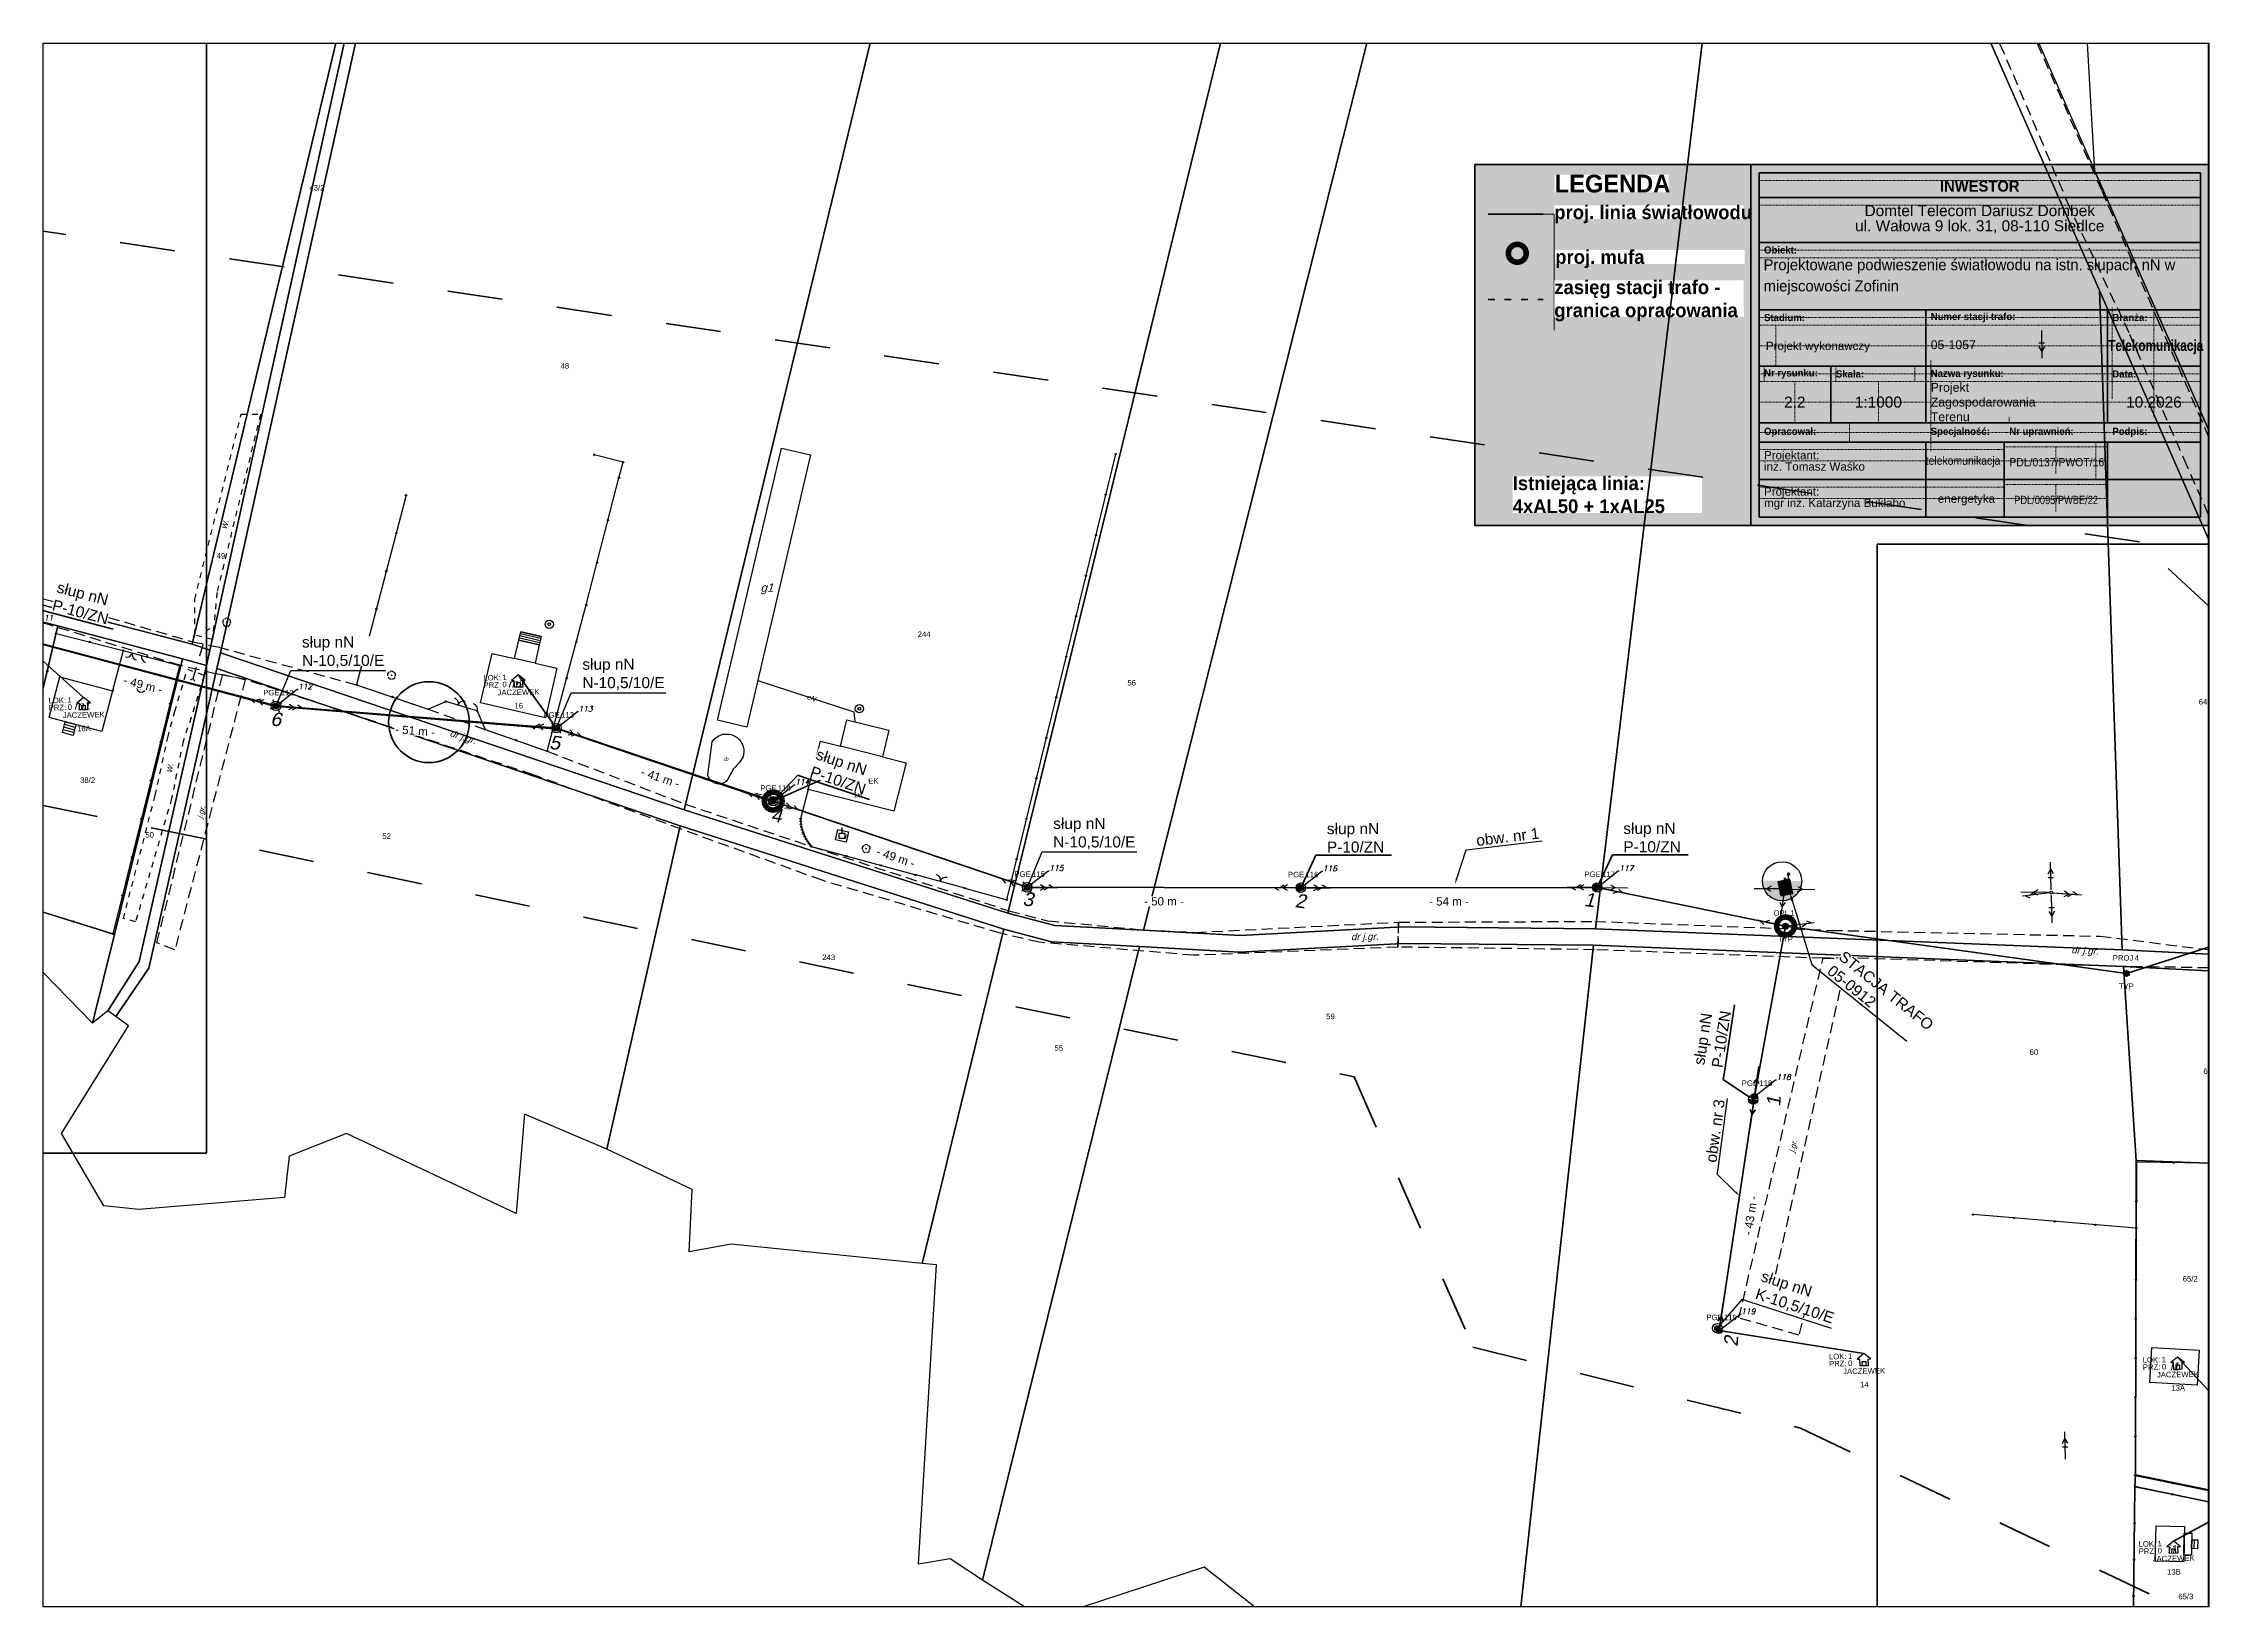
# Paper-space layout '912-2' of a CAD drawing. Header units: metres, sheet in millimetres. Extents: x 0 to 393, y 0 to 283.
# The model-space entities are those that its viewports show. They can reach past a viewport. Long polylines and large blocks are cut down to what shows.
import ezdxf
from ezdxf import colors
from ezdxf.entities.mleader import LeaderData, LeaderLine
from ezdxf.enums import TextEntityAlignment as Align
from ezdxf.math import Vec2, Vec3

# ---------------------------------------------------------------- set-up
doc = ezdxf.new("R2010")
doc.units = ezdxf.units.M
for name, pattern in [('4001', [0]), ('4002', [2, 1, -1]), ('4003', [3, 2, -1]), ('ACAD_ISO03W100', [30, 12, -18]), ('DGN Style 2', [0.005224, 0.003135, -0.00209])]:
    doc.linetypes.add(name, pattern=pattern)
for name, color, linetype, lineweight, plot in [('!tele', 30, 'Continuous', 50, False), ('@KonstrTabelki', 253, 'DGN Style 2', 0, False), ('_arkusze model', 7, 'Continuous', 50, False)]:
    doc.layers.add(name, color=color, linetype=linetype, lineweight=lineweight, plot=plot)
for name, color, linetype, lineweight in [('!trafo', 6, '4002', 50), ('@Tabelka', 7, 'Continuous', 13), ('_KABEL_ABONENCKI_NAPOWIETRZNY', 104, 'Continuous', 50), ('_MM LINIA Sn', 40, 'Continuous', 30), ('_mm zasięg trafo', 6, 'ACAD_ISO03W100', 35), ('_MUFA', 202, 'Continuous', 30), ('_numery slupow etap 4 cz. 2', 7, 'Continuous', 40), ('_PA_OPCJONALNE', 1, 'Continuous', 30), ('_PRZEWIESZENIA', 6, 'Continuous', 50), ('_SIEC_NAPOWIETRZNA', 5, 'Continuous', 50), ('_SLUP_DZIERZAWIONY_ENERGETYCZNY', 1, 'Continuous', 30), ('_SLUP_DZIERZAWIONY_TELEKOMUNIKACYJNY', 30, 'Continuous', 30), ('_SLUP_PROJEKTOWANY', 4, 'Continuous', 30), ('_STACJA_TRANSFORMATOROWA', 1, 'Continuous', 30), ('_światłowód', 30, 'Continuous', 50)]:
    doc.layers.add(name, color=color, linetype=linetype, lineweight=lineweight)
for name, color, linetype in [('_MM mufy', 3, 'Continuous'), ('_MM opisy', 7, 'Continuous'), ('_MM slupy', 5, 'Continuous'), ('_mm trafo', 3, 'Continuous'), ('Budynki', 7, 'Continuous'), ('Cmentarze_i_pomniki', 184, 'Continuous'), ('Drogi', 135, 'Continuous'), ('Dzialki', 165, 'Continuous'), ('Elementy_budynkow', 7, 'Continuous'), ('Linie_napowietrzne', 184, 'Continuous'), ('makro-numeracja-punktow', 7, 'Continuous'), ('Ogrodzenia', 184, 'Continuous'), ('Roslinnosc', 104, 'Continuous'), ('SYSTEM', 250, 'Continuous'), ('Teksty', 1, 'Continuous'), ('Uz_Energia', 1, 'Continuous'), ('Wody', 184, 'Continuous')]:
    doc.layers.add(name, color=color, linetype=linetype)
doc.layers.add('DIM', color=7, linetype='Continuous', plot=False)
doc.layers.get('_MUFA').off()
doc.styles.add('BardzoMale-PrawaGora', font='arial.ttf', dxfattribs={"height": 0.0025})
doc.styles.add('DYN_DIM', font='arial.ttf')
doc.styles.add('GeodText', font='romans.shx', dxfattribs={"oblique": 14.323945})
doc.styles.get("Standard").update_dxf_attribs({"font": 'arial.ttf'})
doc.dimstyles.new('opis linie', dxfattribs={"dimtxt": 1.5, "dimasz": 0.18, "dimexe": 0.18, "dimexo": 0.0625, "dimgap": 2.5, "dimtad": 4, "dimdec": 0, "dimzin": 0, "dimdsep": 46, "dimtxsty": 'Standard', "dimcen": 0.09, "dimse1": 1, "dimse2": 1, "dimsd1": 1, "dimsd2": 1, "dimclrt": 256, "dimadec": 0, "dimazin": 0, "dimtfac": 1, "dimtdec": 0, "dimtofl": 0, "dimtmove": 0, "dimatfit": 3, "dimfxl": 1, "dimtfill": 1, "dimtolj": 1, "dimtzin": 0, "dimarcsym": 0})
doc.dimstyles.get("Standard").update_dxf_attribs({"dimtxt": 0.18, "dimasz": 0.18, "dimexe": 0.18, "dimexo": 0.0625, "dimgap": 0.09, "dimtad": 0, "dimtih": 1, "dimtoh": 1, "dimdec": 4, "dimzin": 0, "dimdsep": 46, "dimtxsty": 'Standard', "dimcen": 0.09, "dimadec": 0, "dimazin": 0, "dimtfac": 1, "dimtdec": 4, "dimtofl": 0, "dimtmove": 0, "dimatfit": 3, "dimfxl": 1, "dimtolj": 1, "dimtzin": 0, "dimarcsym": 0})

# ---------------------------------------------------------------- blocks, each defined once
blk = doc.blocks.new('tabelka')
at = {"true_color": 0xffffff, "transparency": 33554687}
h = blk.add_hatch(color=7, dxfattribs=at)
h.dxf.hatch_style = 1
h.paths.add_polyline_path([(-83, 65.41), (0, 65.41), (0, 0), (-83, 0)])
at = {"layer": '@KonstrTabelki', "lineweight": 0}
for p, q in [((-1.5, 62.52), (-81.5, 62.52)), ((-1.5, 58.08), (-81.5, 58.08)), ((-1.5, 49.94), (-81.5, 49.94)), ((-81.5, 48.55), (-1.5, 48.55)), ((-17.47, 39.44), (-17.47, 22.94)), ((-1.5, 37.69), (-81.5, 37.69)), ((-81.5, 36.3), (-1.5, 36.3)), ((-78.46, 36.3), (-78.46, 28.86)), ((-9.93, 19.68), (-9.93, 39.08)), ((-81.5, 32.58), (-1.5, 32.58)), ((-80.6, 28.86), (-80.6, 26.08)), ((-67.58, 28.86), (-67.58, 26.08)), ((-53.27, 26.08), (-53.27, 28.86)), ((-50.39, 29.9), (-50.39, 18.64)), ((-17.47, 28.86), (-17.47, 22.94)), ((-9.93, 19.68), (-9.93, 28.86)), ((-1.5, 27.47), (-81.5, 27.47)), ((-81.5, 26.08), (-1.5, 26.08)), ((-74.99, 18.64), (-74.99, 26.08)), ((-59.88, 18.64), (-59.88, 26.08)), ((-1.5, 27.47), (-18.36, 27.47)), ((-1.5, 22.36), (-81.5, 22.36)), ((-36.15, 19.68), (-36.15, 18.64)), ((-1.5, 22.36), (-18.36, 22.36)), ((-81.5, 16.88), (-1.5, 16.88)), ((-65.11, 18.64), (-65.11, 15.11)), ((-50.39, 18.64), (-50.39, 13.41)), ((-37.05, 13.77), (-81.5, 13.77)), ((-37.05, 14.25), (-18.36, 14.25)), ((-27.71, 14.25), (-27.71, 9.31)), ((-20.43, 15.11), (-20.43, 8.31)), ((-37.05, 11.71), (-81.5, 11.71)), ((-18.36, 11.71), (-37.05, 11.71)), ((-37.05, 6.97), (-81.5, 6.97)), ((-37.05, 4.9), (-81.5, 4.9)), ((-37.05, 7.44), (-18.36, 7.44)), ((-18.36, 4.9), (-37.05, 4.9)), ((-27.71, 7.44), (-27.71, 2.5))]:
    blk.add_line(p, q, dxfattribs=at)
at = {"layer": '@KonstrTabelki'}
for points in [[(-51.29, 28.86), (-51.29, 39.08)], [(-51.29, 18.64), (-51.29, 28.86)]]:
    blk.add_lwpolyline(points, dxfattribs=at)
at = {"layer": '@Tabelka', "lineweight": 40}
for p, q in [((0, 65.41), (-83, 65.41)), ((-83, 65.41), (-83, 0)), ((-81.5, 63.91), (-1.5, 63.91)), ((-1.5, 63.91), (-81.5, 63.91)), ((-81.5, 63.91), (-81.5, 1.5)), ((-1.5, 1.5), (-1.5, 63.91)), ((0, 0), (0, 65.41)), ((-81.5, 59.47), (-1.5, 59.47)), ((-81.5, 51.33), (-1.5, 51.33)), ((-81.5, 39.08), (-1.5, 39.08)), ((-81.5, 39.08), (-18.36, 39.08)), ((-51.29, 28.86), (-51.29, 39.08)), ((-51.29, 28.86), (-51.29, 35.67)), ((-18.36, 39.08), (-18.36, 28.86)), ((-81.5, 28.86), (-18.36, 28.86)), ((-68.48, 18.64), (-68.48, 28.86)), ((-51.29, 18.64), (-51.29, 28.86)), ((-18.36, 28.86), (-1.5, 28.86)), ((-18.36, 28.86), (-18.36, 18.64)), ((-51.29, 18.64), (-51.29, 25.45)), ((-18.36, 25.45), (-18.36, 18.64)), ((-81.5, 18.64), (-1.5, 18.64)), ((-81.5, 18.64), (-1.5, 18.64)), ((-81.5, 15.11), (-1.5, 15.11)), ((-51.29, 1.5), (-51.29, 15.11)), ((-37.05, 1.5), (-37.05, 15.11)), ((-18.36, 15.11), (-18.36, 1.5)), ((-81.5, 8.31), (-1.5, 8.31)), ((-81.5, 8.31), (-1.5, 8.31)), ((-81.5, 1.5), (-1.5, 1.5)), ((-83, 0), (0, 0))]:
    blk.add_line(p, q, dxfattribs=at)
at = {"layer": '@Tabelka'}
for s, insert, char_height, attachment_point, line_spacing_factor in [('{\\fLato Light|b1|i0|c238|p34;INWESTOR}', (-41.5, 62.52), 2, 2, 0.825), ('Domtel Telecom Dariusz Dombek\\Pul. Wałowa 9 lok. 31, 08-110 Siedlce', (-41.5, 58.08), 2, 2, 0.825), ('{\\fLato Light|b1|i0|c238|p34;Obiekt:}', (-80.6, 49.94), 1.3, 4, 0.946154), ('{\\fLato Light|b1|i0|c238|p34;Branża:}', (-17.47, 37.69), 1.3, 4, 0.946154), ('Projekt wykonawczy', (-80.27, 32.34), 1.5, 4, 0.825), ('{\\fLato Light|b1|i0|c238|p34;\\W0.8;Telekomunikacja}', (-9.6, 32.34), 2, 5, 0.76875), ('{\\fLato Light|b1|i0|c238|p34;Nr rysunku:}', (-80.6, 27.47), 1.3, 4, 0.946154), ('{\\fLato Light|b1|i0|c238|p34;Skala:}', (-67.58, 27.47), 1.3, 4, 0.946154), ('{\\fLato Light|b1|i0|c238|p34;Nazwa rysunku:}', (-50.39, 27.38), 1.3, 4, 0.946154), ('{\\fLato Light|b1|i0|c238|p34;Data:}', (-17.47, 27.47), 1.3, 4, 0.946154), ('10.2026', (-9.93, 22.36), 2, 5, 0.825), ('{\\fLato Light|b1|i0|c238|p34;Opracował:}', (-80.6, 16.88), 1.3, 4, 0.946154), ('{\\fLato Light|b1|i0|c238|p34;Specjalność:}', (-50.39, 16.88), 1.3, 4, 0.946154), ('{\\fLato Light|b1|i0|c238|p34;Nr uprawnień:}', (-36.15, 16.88), 1.3, 4, 0.946154), ('{\\fLato Light|b1|i0|c238|p34;Podpis:}', (-17.47, 16.88), 1.3, 4, 0.946154)]:
    blk.add_mtext(s, dxfattribs=dict(at, insert=insert, char_height=char_height, attachment_point=attachment_point, line_spacing_factor=line_spacing_factor))
for s, insert, char_height, width, attachment_point, line_spacing_factor in [('{\\fLato Light|b1|i0|c238|p34;Stadium:}', (-80.6, 37.69), 1.3, 8.6456, 4, 0.946154), ('{\\fLato Light|b1|i0|c238|p34;Numer stacji trafo:}', (-50.39, 37.69), 1.3, 16.1141, 4, 0.946154), ('Projektant:\\Pinż. Tomasz Waśko', (-80.6, 11.71), 1.5, 27.9275, 4, 0.825), ('{\\W0.9;telekomunikacja}', (-44.53, 11.53), 1.5, 22.915, 5, 0.825), ('{\\W0.9;PDL/0137/PWOT/16}', (-27.54, 11.46), 1.5, 22.915, 5, 0.825), ('Projektant:\\Pmgr inż. Katarzyna Bukłaho', (-80.6, 4.9), 1.5, 27.9275, 4, 0.825), ('energetyka', (-43.91, 4.64), 1.5, 22.915, 5, 0.825), ('{\\W0.8;PDL/0095/PWBE/22}', (-27.66, 4.62), 1.5, 22.915, 5, 0.825)]:
    blk.add_mtext(s, dxfattribs=dict(at, insert=insert, char_height=char_height, width=width, attachment_point=attachment_point, line_spacing_factor=line_spacing_factor))
blk = doc.blocks.new('mufa')
at = {"layer": '_MM mufy'}
h = blk.add_hatch(color=256, dxfattribs=at)
h.dxf.hatch_style = 1
h.paths.add_polyline_path([(2.15, 0.12, 1), (-2.1, -0.05, 1)])
h.paths.add_polyline_path([(-1.1, -0.01, -1), (1.15, 0.08, -1)], flags=16)
h.paths.add_polyline_path([(-0.83, 0, -1), (0.88, 0.07, -1)], flags=0)
blk = doc.blocks.new('legenda')
at = {"true_color": 0xffffff, "transparency": 33554687}
h = blk.add_hatch(color=7, dxfattribs=at)
h.dxf.hatch_style = 1
h.paths.add_polyline_path([(-50, 65.41), (0, 65.41), (0, 0), (-50, 0)])
at = {"lineweight": 40}
blk.add_lwpolyline([(0, 65.41), (-50, 65.41), (-50, 0)], dxfattribs=at)
at = {"layer": '_mm zasięg trafo', "lineweight": 40, "ltscale": 0.1}
blk.add_lwpolyline([(-47.62, 40.95), (-37.62, 40.95)], dxfattribs=at)
at = {"layer": '_światłowód', "lineweight": 40}
blk.add_lwpolyline([(-47.62, 56.41), (-37.62, 56.41)], dxfattribs=at)
at = {"layer": '_mm zasięg trafo'}
blk.add_blockref('mufa', (-42.35, 49.31), dxfattribs=at)
at = {"layer": '_mm zasięg trafo', "bg_fill": 3, "box_fill_scale": 1, "bg_fill_color": 256, "bg_fill_transparency": 0}
for s, width, heights, insert, char_height, attachment_point in [('{\\fLato Light|b1|i0|c238|p34;\\C7;LEGENDA}', 20.65, [-3.27], (-35.53, 63.58), 3.2, 1), ('\\pxt4;{\\fLato Light|b1|i0|c238|p34;\\C7;proj. linia światłowodu}', 34.3358, [0], (-35.62, 56.41), 2.5, 4)]:
    blk.add_mtext_dynamic_manual_height_columns(s, width=width, gutter_width=1, heights=heights, dxfattribs=dict(at, insert=insert, char_height=char_height, attachment_point=attachment_point))
at = {"layer": 'Defpoints', "color": 252, "lineweight": 0, "true_color": 0x939598}
blk.add_lwpolyline([(-37.62, 56.41), (-35.62, 56.41), (-35.62, 35.41)], dxfattribs=at)
at = {"layer": '_mm zasięg trafo', "char_height": 2.5, "attachment_point": 4, "bg_fill": 3, "box_fill_scale": 1, "bg_fill_color": 256, "bg_fill_transparency": 0}
for s, heights, insert in [('\\pxt4;{\\fLato Light|b1|i0|c238|p34;\\C7;proj. mufa}', [0], (-35.44, 48.3)), ('\\pxt4;{\\fLato Light|b1|i0|c238|p34;\\C7;zasięg stacji trafo - granica opracowania}', [-7.36], (-35.62, 40.72))]:
    blk.add_mtext_dynamic_manual_height_columns(s, width=34.3358, gutter_width=1, heights=heights, dxfattribs=dict(at, insert=insert))
at = {"lineweight": 40}
blk.add_lwpolyline([(-50, 0), (0, 0), (0, 65.41)], dxfattribs=at)
at = {"layer": '_mm zasięg trafo', "insert": (-43.16, 5.56), "char_height": 2.5, "attachment_point": 4, "bg_fill": 3, "box_fill_scale": 1, "bg_fill_color": 256, "bg_fill_transparency": 0}
blk.add_mtext_dynamic_manual_height_columns('\\pxt4;{\\fLato Light|b1|i0|c238|p34;\\C7;Istniejąca linia:\\P4xAL50 + 1xAL25}', width=34.3358, gutter_width=1, heights=[-6.79], dxfattribs=at)
blk = doc.blocks.new('1422')
at = {"layer": 'Roslinnosc', "color": 104, "linetype": 'Continuous'}
blk.add_circle((0, 0), 0.1, dxfattribs=at)
for centre, start, end in [((-0.71, 0.23), 102.5, 221.75), ((0, 0.75), 30.19, 149.77), ((0.71, 0.23), 318.3, 77.49), ((-0.44, -0.61), 174.33, 293.45), ((0.44, -0.61), 246.24, 5.74)]:
    blk.add_arc(centre, 0.75, start, end, dxfattribs=at)
blk = doc.blocks.new('1651')
at = {"layer": 'Wody', "color": 184, "linetype": 'Continuous'}
for radius in [1.5, 0.5]:
    blk.add_circle((0, 0), radius, dxfattribs=at)
blk = doc.blocks.new('2283')
at = {"layer": 'Ogrodzenia', "color": 184, "linetype": 'Continuous'}
blk.add_line((0, 0), (0, 1), dxfattribs=at)
blk = doc.blocks.new('1283')
at = {"layer": 'Ogrodzenia', "color": 184, "linetype": 'Continuous'}
for centre, start, end in [((0, 2), 270, 0), ((0, -2), 0, 90)]:
    blk.add_arc(centre, 2, start, end, dxfattribs=at)
blk = doc.blocks.new('2284')
at = {"layer": 'Ogrodzenia', "color": 184, "linetype": 'Continuous'}
blk.add_line((0, 0), (0, 1), dxfattribs=at)
blk = doc.blocks.new('1284')
at = {"layer": 'Ogrodzenia', "color": 184, "linetype": 'Continuous'}
blk.add_arc((0, 2), 2, 270, 0, dxfattribs=at)
blk = doc.blocks.new('1281')
at = {"layer": 'Ogrodzenia', "color": 184, "linetype": 'Continuous'}
for radius in [0.24, 0.16, 0.08]:
    blk.add_circle((0, 0), radius, dxfattribs=at)
blk = doc.blocks.new('2554')
at = {"layer": 'Drogi', "color": 8, "linetype": '4002'}
blk.add_line((0, 0), (0, 1), dxfattribs=at)
blk = doc.blocks.new('1554')
at = {"layer": 'Drogi', "color": 8, "linetype": 'Continuous'}
for p, q in [((-0.75, -0.75), (0, 0)), ((0, 0), (0.75, -0.75))]:
    blk.add_line(p, q, dxfattribs=at)
blk = doc.blocks.new('1362')
at = {"layer": 'Linie_napowietrzne', "color": 184, "linetype": 'Continuous'}
for p, q in [((0, 0), (0, 4)), ((0, 4), (1.5, 2)), ((1, 5), (1.5, 6)), ((1.5, 2), (1.5, 6)), ((1.5, 6), (2, 5))]:
    blk.add_line(p, q, dxfattribs=at)
blk = doc.blocks.new('1363')
at = {"layer": 'Linie_napowietrzne', "color": 184, "linetype": 'Continuous'}
for p, q in [((-1.5, 0), (-2.5, 0)), ((0, 1.5), (0, 2.5)), ((1.5, 0), (2.5, 0)), ((0, -1.5), (0, -2.5))]:
    blk.add_line(p, q, dxfattribs=at)
blk.add_circle((0, 0), 0.5, dxfattribs=at)
blk = doc.blocks.new('1361')
at = {"layer": 'Linie_napowietrzne', "color": 184, "linetype": 'Continuous'}
blk.add_circle((0, 0), 0.5, dxfattribs=at)
blk = doc.blocks.new('1374')
at = {"layer": 'Cmentarze_i_pomniki', "color": 184, "linetype": 'Continuous'}
for p, q in [((-1, 1), (1, 1)), ((-1, -1), (-1, 1)), ((-0.3, 2), (0.3, 2)), ((0, 1), (0, 3)), ((1, 1), (1, -1)), ((1, -1), (-1, -1))]:
    blk.add_line(p, q, dxfattribs=at)
blk = doc.blocks.new('1367')
at = {"layer": 'Linie_napowietrzne', "color": 30, "linetype": 'Continuous'}
for p, q in [((-1, 7.8), (0, 9.53)), ((0, 0.5), (0, 10.5)), ((0, 7.8), (1.04, 5.99))]:
    blk.add_line(p, q, dxfattribs=at)
blk = doc.blocks.new('ADRES')
for points in [[(0.79, -2.15), (0.79, -2.15), (0.79, -0.99), (1.24, -0.99), (0, 0), (-1.24, -0.99), (-0.79, -0.99), (-0.79, -2.15), (0.79, -2.15), (0.79, -2.15)], [(-0.31, -2.15), (-0.31, -1.4), (0.31, -1.4), (0.31, -2.15)]]:
    blk.add_lwpolyline(points)
at = {"color": 212, "insert": (-3.15, -0.43), "char_height": 1, "width": 1e-16, "attachment_point": 6}
blk.add_mtext('LOK:  ', dxfattribs=at)
at = {"color": 4, "insert": (-3.15, -1.72), "char_height": 1, "width": 1e-16, "attachment_point": 6}
blk.add_mtext('PRZ: ', dxfattribs=at)
at = {"color": 7}
for tag, flags, p in [('ID_OBSZARU', 13, (29.07, 23.06)), ('WOJEWODZTWO', 13, (23.29, 19.95)), ('POWIAT', 13, (29.07, 18.51)), ('GMINA', 13, (29.07, 16.8)), ('TERC', 13, (29.07, 15.22)), ('SIMC', 13, (29.07, 13.42)), ('ULIC', 13, (29.07, 11.76)), ('SZEROKOSC_GEOGRAFICZNA', 13, (18.71, 10.18)), ('DLUGOSC_GEOGRAFICZNA', 13, (29.07, 8.25)), ('KATEGORIA_STAWKI_JEDNOSTKOWEJ_100', 13, (29.07, 4.77)), ('KWOTA_STAWKI_JEDNOSTKOWEJ_100', 13, (29.07, 2.89)), ('DOFINANSOWANIE_95', 13, (29.07, 0.87)), ('MIEJSCOWOSC', 12, (0, -3.65)), ('ULICA', 12, (0, -4.88)), ('NR_PORZADKOWY', 12, (0, -6.09))]:
    blk.add_attdef(tag, text='', height=1, dxfattribs=dict(at, flags=flags)).set_placement(p, align=Align.CENTER)
at = {"color": 1}
for tag, flags, p in [('ID_PA', 5, (29.07, 21.57)), ('RODZAJ_OBIEKTU', 5, (29.07, 6.63)), ('ZAPAS', 13, (29.07, -2.62))]:
    blk.add_attdef(tag, text='', height=1, dxfattribs=dict(at, flags=flags)).set_placement(p, align=Align.CENTER)
at = {"color": 212, "flags": 12}
blk.add_attdef('LICZBA_LOKALI', text='', height=1, dxfattribs=at).set_placement((-2.88, -0.43), align=Align.MIDDLE_LEFT)
at = {"color": 150, "flags": 12}
for tag, p in [('MUFA', (1.78, -0.93)), ('NUMER_WLOKNA', (1.86, -2.2))]:
    blk.add_attdef(tag, p, '', height=1, dxfattribs=at)
at = {"color": 7, "style": 'DYN_DIM', "flags": 13}
blk.add_attdef('ODC_FUNKCJONALNY', text='', height=1, dxfattribs=at).set_placement((29.07, -1.01), align=Align.CENTER)
at = {"color": 4, "flags": 12}
blk.add_attdef('LICZBA_SED_W_DANYM_PA', text='', height=1, dxfattribs=at).set_placement((-2.88, -1.72), align=Align.MIDDLE_LEFT)
blk = doc.blocks.new('STACJA_TRANSFORMATOROWA')
at = {"layer": '_STACJA_TRANSFORMATOROWA', "ltscale": 0.8}
h = blk.add_hatch(color=256, dxfattribs=at)
h.paths.add_polyline_path([(-3.55, 0.1), (3.55, 0.05, 0.978096)])
h.paths.add_polyline_path([(3.55, 0, 0.003703), (3.55, 0.05), (-3.55, 0.1, 1.014849)])
h.paths.add_polyline_path([(-3.55, 0.1), (3.55, 0.05, 0.978096)])
at = {"layer": '_STACJA_TRANSFORMATOROWA'}
blk.add_circle((0, 0), 3.55, dxfattribs=at)
blk = doc.blocks.new('1047')
at = {"layer": 'SYSTEM', "color": 250, "linetype": 'Continuous'}
blk.add_line((0, 1), (0, 11), dxfattribs=at)
blk = doc.blocks.new('1046')
at = {"layer": 'SYSTEM', "color": 250, "linetype": 'Continuous'}
for p, q in [((0, 1), (0, 11)), ((-1, 4.8), (0, 6.5)), ((1, 4.8), (0, 6.5))]:
    blk.add_line(p, q, dxfattribs=at)
blk = doc.blocks.new('1045')
at = {"layer": 'SYSTEM', "color": 250, "linetype": 'Continuous'}
for p, q in [((-1, 6.8), (0, 8.5)), ((0, 1), (0, 11)), ((1, 6.8), (0, 8.5)), ((-1, 5.5), (1, 5.5))]:
    blk.add_line(p, q, dxfattribs=at)
blk = doc.blocks.new('SLUP_DZIERZAWIONY')
h = blk.add_hatch(color=256)
h.dxf.hatch_style = 1
h.paths.add_polyline_path([(0.53, 0, 1), (-0.53, 0, 1)])
at = {"lineweight": 30}
blk.add_circle((0, 0), 0.527, dxfattribs=at)
at = {"color": 7, "style": 'DYN_DIM', "flags": 13}
blk.add_attdef('ODC_FUNKCJONALNY', text='', height=1, dxfattribs=at).set_placement((0.36, 3.33), align=Align.CENTER)
at = {"color": 7, "flags": 12}
blk.add_attdef('WLASCICIEL', text='', height=1, dxfattribs=at).set_placement((0.63, 1.89), align=Align.RIGHT)
blk.add_attdef('SLUP_NUMER', (0.87, 1.89), '', height=1, dxfattribs=at)
blk.add_attdef('TYP', text='', height=1, dxfattribs=at).set_placement((0, -2.82), align=Align.CENTER)
blk = doc.blocks.new('MUFA_II')
at = {"layer": '_MM mufy'}
h = blk.add_hatch(color=256, dxfattribs=at)
h.dxf.hatch_style = 1
h.paths.add_polyline_path([(2.15, 0.12, 1), (-2.1, -0.05, 1)])
h.paths.add_polyline_path([(-1.1, -0.01, -1), (1.15, 0.08, -1)], flags=16)
h.paths.add_polyline_path([(-0.83, 0, -1), (0.88, 0.07, -1)], flags=0)
blk = doc.blocks.new('SLUP_PROJEKTOWANY')
h = blk.add_hatch(color=256)
h.dxf.hatch_style = 1
h.paths.add_polyline_path([(0.53, 0, 1), (-0.53, 0, 1)])
at = {"lineweight": 30}
blk.add_circle((0, 0), 0.527, dxfattribs=at)
at = {"color": 7, "lineweight": -3, "style": 'DYN_DIM', "flags": 13}
blk.add_attdef('ODC_FUNKCJONALNY', text='', height=1, dxfattribs=at).set_placement((0.36, 3.76), align=Align.CENTER)
at = {"color": 7, "flags": 12}
blk.add_attdef('WLASCICIEL', text='', height=1, dxfattribs=at).set_placement((1.26, 2.33), align=Align.RIGHT)
blk.add_attdef('SLUP_NUMER', (1.51, 2.33), '', height=1, dxfattribs=at)
blk.add_attdef('TYP', text='', height=1, dxfattribs=at).set_placement((0, -2.81), align=Align.CENTER)
blk = doc.blocks.new('ZN')
at = {"layer": '_MM slupy', "transparency": 33554687}
h = blk.add_hatch(color=256, dxfattribs=at)
h.dxf.hatch_style = 1
h.paths.add_polyline_path([(0, -0.86), (0, 0.86, 1)])
at = {"layer": '_MM slupy'}
blk.add_circle((0, 0), 0.857, dxfattribs=at)
blk = doc.blocks.new('E')
at = {"layer": '_MM slupy'}
h = blk.add_hatch(color=256, dxfattribs=at)
h.dxf.hatch_style = 1
h.paths.add_polyline_path([(0.27, 0.37, 1), (-0.27, -0.37, 1)])
for radius in [0.857, 0.457]:
    blk.add_circle((0, 0), radius, dxfattribs=at)
blk = doc.blocks.new('trafo')
at = {"layer": '_mm trafo'}
h = blk.add_hatch(color=256, dxfattribs=at)
h.dxf.hatch_style = 1
h.paths.add_polyline_path([(-1.15, 1.02), (-0.52, -1.51), (1.64, -0.96), (1.01, 1.59)])
at = {"layer": '_MM LINIA Sn', "color": 2, "lineweight": 60}
for p, q in [((0.58, 0.02), (-0.43, 0.9)), ((-0.32, -0.23), (0.58, 0.02)), ((0.58, -0.92), (-0.32, -0.23)), ((0.55, -0.72), (0.41, -0.9)), ((0.41, -0.9), (0.58, -0.92)), ((0.58, -0.92), (0.55, -0.72))]:
    blk.add_line(p, q, dxfattribs=at)
at = {"layer": '_mm trafo', "flags": 128}
blk.add_lwpolyline([(-0.52, -1.52), (1.64, -0.96), (0.98, 1.58), (-1.17, 0.99), (-0.52, -1.52)], close=True, dxfattribs=at)
blk = doc.blocks.new('*D169')
at = {"layer": 'Defpoints', "color": 0}
for p in [(7549831.23, 5805768.93), (7549824.07, 5805726.57), (7549824.81, 5805726.46)]:
    blk.add_point(p, dxfattribs=at)
at = {"layer": 'DIM', "insert": (7549830.51, 5805747.32), "char_height": 1.5, "attachment_point": 5, "rotation": 81.4024, "bg_fill": 3, "box_fill_scale": 1.1, "bg_fill_color": 9, "bg_fill_true_color": 13158600, "bg_fill_transparency": 0}
blk.add_mtext('\\A1;- 43 m -', dxfattribs=at)
blk = doc.blocks.new('*D187')
at = {"layer": 'Defpoints', "color": 0}
for p in [(7549748.97, 5805807.5), (7549748.97, 5805806.75), (7549802.71, 5805806.8)]:
    blk.add_point(p, dxfattribs=at)
at = {"layer": 'DIM', "insert": (7549775.84, 5805804.26), "char_height": 1.5, "attachment_point": 5, "rotation": 0.0533, "bg_fill": 3, "box_fill_scale": 1.1, "bg_fill_color": 9, "bg_fill_true_color": 13158600, "bg_fill_transparency": 0}
blk.add_mtext('\\A1;- 54 m -', dxfattribs=at)
blk = doc.blocks.new('*D188')
at = {"layer": 'Defpoints', "color": 0}
for p in [(7549699.39, 5805807.57), (7549699.39, 5805806.82), (7549748.97, 5805806.75)]:
    blk.add_point(p, dxfattribs=at)
at = {"layer": 'DIM', "insert": (7549724.18, 5805804.27), "char_height": 1.5, "attachment_point": 5, "rotation": 359.9191, "bg_fill": 3, "box_fill_scale": 1.1, "bg_fill_color": 9, "bg_fill_true_color": 13158600, "bg_fill_transparency": 0}
blk.add_mtext('\\A1;- 50 m -', dxfattribs=at)
blk = doc.blocks.new('*D189')
at = {"layer": 'Defpoints', "color": 0}
for p in [(7549653.32, 5805822.43), (7549653.56, 5805823.14), (7549699.39, 5805806.82)]:
    blk.add_point(p, dxfattribs=at)
at = {"layer": 'DIM', "insert": (7549675.55, 5805812.24), "char_height": 1.5, "attachment_point": 5, "rotation": 341.282, "bg_fill": 3, "box_fill_scale": 1.1, "bg_fill_color": 9, "bg_fill_true_color": 13158600, "bg_fill_transparency": 0}
blk.add_mtext('\\A1;- 49 m -', dxfattribs=at)
blk = doc.blocks.new('*D190')
at = {"layer": 'Defpoints', "color": 0}
for p in [(7549614.04, 5805835.69), (7549614.28, 5805836.4), (7549653.32, 5805822.43)]:
    blk.add_point(p, dxfattribs=at)
at = {"layer": 'DIM', "insert": (7549632.88, 5805826.69), "char_height": 1.5, "attachment_point": 5, "rotation": 341.3465, "bg_fill": 3, "box_fill_scale": 1.1, "bg_fill_color": 9, "bg_fill_true_color": 13158600, "bg_fill_transparency": 0}
blk.add_mtext('\\A1;- 41 m -', dxfattribs=at)
blk = doc.blocks.new('*D191')
at = {"layer": 'Defpoints', "color": 0}
for p in [(7549563.22, 5805839.72), (7549563.28, 5805840.47), (7549614.04, 5805835.69)]:
    blk.add_point(p, dxfattribs=at)
at = {"layer": 'DIM', "insert": (7549588.43, 5805835.2), "char_height": 1.5, "attachment_point": 5, "rotation": 355.466, "bg_fill": 3, "box_fill_scale": 1.1, "bg_fill_color": 9, "bg_fill_true_color": 13158600, "bg_fill_transparency": 0}
blk.add_mtext('\\A1;- 51 m -', dxfattribs=at)
blk = doc.blocks.new('*D192')
at = {"layer": 'Defpoints', "color": 0}
for p in [(7549516.27, 5805852.16), (7549516.46, 5805852.88), (7549563.22, 5805839.72)]:
    blk.add_point(p, dxfattribs=at)
at = {"layer": 'DIM', "insert": (7549539.1, 5805843.51), "char_height": 1.5, "attachment_point": 5, "rotation": 345.1598, "bg_fill": 3, "box_fill_scale": 1.1, "bg_fill_color": 9, "bg_fill_true_color": 13158600, "bg_fill_transparency": 0}
blk.add_mtext('\\A1;- 49 m -', dxfattribs=at)
blk = doc.blocks.new('q')
at = {"layer": '_MM slupy'}
blk.add_blockref('ZN', (0, 0), dxfattribs=at)
at = {"layer": '_MM opisy'}
ml = blk.add_multileader_mtext('Standard', dxfattribs=at)
ml.set_content('\\pxql;słup nN\\PP-10/ZN', color=256)
ml.set_leader_properties()
ml.build(insert=Vec2(0, 0))
ml.multileader.update_dxf_attribs({"has_text_frame": 1, "text_left_attachment_type": 5, "text_right_attachment_type": 5, "dogleg_length": 1, "arrow_head_size": 1})
ctx = ml.context
ctx.base_point, ctx.char_height, ctx.arrow_head_size, ctx.landing_gap_size, ctx.plane_origin = Vec3(3.75, 5.9), 2, 1, 1, Vec3(1.72, -1.42)
ctx.left_attachment, ctx.right_attachment = 5, 5
notes = []
notes.append((ctx, [(0, (1, 1, 0), (2.75, 5.9), (1, 0), 1, [(0, [(0, 0), (2.75, 5.9)], 0, [])])]))
ctx.mtext.insert, ctx.mtext.flow_direction = Vec3(4.75, 11.7), 5
ctx.mtext.has_bg_fill, ctx.mtext.bg_color, ctx.mtext.bg_scale_factor, ctx.mtext.bg_transparency, ctx.mtext.use_window_bg_color = 1, -1023410175, 1, 0, 1
for ctx, leaders in notes:
    for number, flags, end, landing, length, lines in leaders:
        leader = LeaderData()
        leader.index, (leader.has_last_leader_line, leader.has_dogleg_vector, leader.attachment_direction) = number, flags
        leader.last_leader_point, leader.dogleg_vector, leader.dogleg_length = Vec3(end), Vec3(landing), length
        for number, points, colour, breaks in lines:
            line = LeaderLine()
            line.index, line.vertices, line.color, line.breaks = number, Vec3.list(points), colors.encode_raw_color(colour), breaks
            leader.lines.append(line)
        ctx.leaders.append(leader)

msp = doc.modelspace()

# ---------------------------------------------------------------- linework, layer by layer
at = {"layer": '!tele'}
for points in [[(7549235.42, 5805927.35), (7549281.16, 5805915.19), (7549328.69, 5805902.42), (7549375.63, 5805889.88), (7549422.35, 5805877.51), (7549469.66, 5805864.74), (7549516.27, 5805852.16), (7549563.22, 5805839.72), (7549614.04, 5805835.69), (7549653.32, 5805822.43), (7549699.39, 5805806.82), (7549748.97, 5805806.75), (7549802.71, 5805806.8)], [(7549831.23, 5805768.93), (7549824.81, 5805726.46)]]:
    msp.add_lwpolyline(points, dxfattribs=at)
at = {"layer": '!trafo', "ltscale": 10}
msp.add_lwpolyline([(7549210.97, 5805971.74), (7549186.51, 5805890.92), (7549758.63, 5805772.48), (7549780.18, 5805723.46), (7549839.54, 5805708.8), (7550034.64, 5805616.04), (7550225.72, 5805531.11), (7550299.47, 5805504.29), (7550434.68, 5805495.35), (7550436.91, 5805580.28), (7550233.54, 5805622.74), (7550079.34, 5805684.2), (7550017.88, 5805761.3), (7549901, 5805869.43)], close=True, dxfattribs=at)
at = {"layer": '_KABEL_ABONENCKI_NAPOWIETRZNY'}
for points in [[(7549528.31, 5805841.22), (7549516.27, 5805852.16), (7549516.64, 5805851.99), (7549563.03, 5805839.65), (7549563.63, 5805839.59), (7549614.42, 5805835.47), (7549652.94, 5805822.42), (7549653.32, 5805822.43)], [(7549607.13, 5805845.33), (7549614.04, 5805835.69), (7549614.42, 5805835.47), (7549652.94, 5805822.42), (7549653.32, 5805822.43)], [(7549668.57, 5805829.21), (7549653.32, 5805822.43)], [(7549851.04, 5805722.29), (7549824.81, 5805726.46), (7549831.23, 5805768.93), (7549836.82, 5805799.78)], [(7549907.91, 5805721.67), (7549928.37, 5805699.76)], [(7549907.16, 5805688.31), (7549928.37, 5805699.76)]]:
    msp.add_lwpolyline(points, dxfattribs=at)
at = {"layer": '_SIEC_NAPOWIETRZNA'}
for points in [[(7549802.71, 5805806.8), (7549749.03, 5805806.75), (7549699.39, 5805806.82), (7549653.32, 5805822.43), (7549614.04, 5805835.69), (7549563.22, 5805839.72), (7549516.27, 5805852.16), (7549469.66, 5805864.74), (7549422.36, 5805877.51), (7549375.63, 5805889.88), (7549328.69, 5805902.42), (7549281.16, 5805915.19), (7549235.42, 5805927.34)], [(7549802.71, 5805806.8), (7549836.83, 5805799.78), (7549898.63, 5805791.2), (7549932.8, 5805802.18)], [(7549836.82, 5805799.78), (7549831.23, 5805768.93), (7549831.23, 5805768.93)], [(7549831.23, 5805768.93), (7549831.23, 5805768.93), (7549824.81, 5805726.46)]]:
    msp.add_lwpolyline(points, dxfattribs=at)
at = {"layer": 'Budynki', "color": 7, "linetype": '4001'}
for points in [[(7549643.27, 5805837.1, 0), (7549654.85, 5805886.45, 0), (7549660.12, 5805885.22, 0), (7549648.54, 5805835.86, 0), (7549643.27, 5805837.1, 0)], [(7549600.31, 5805840.27, 0), (7549602.39, 5805849.23, 0), (7549606.48, 5805848.29, 0), (7549607.25, 5805851.6, 0), (7549610.95, 5805850.75, 0), (7549610.19, 5805847.44, 0), (7549614.14, 5805846.53, 0), (7549612.07, 5805837.56, 0), (7549600.31, 5805840.27, 0)], [(7549522.11, 5805837.58, 0), (7549524.05, 5805844.97, 0), (7549533.6, 5805842.45, 0), (7549531.65, 5805835.07, 0), (7549522.11, 5805837.58, 0)], [(7549659.68, 5805824.57, 0), (7549661.91, 5805833.33, 0), (7549665.57, 5805832.4, 0), (7549666.72, 5805837.21, 0), (7549674.33, 5805835.31, 0), (7549673.14, 5805830.47, 0), (7549677.46, 5805829.37, 0), (7549675.23, 5805820.61, 0), (7549659.68, 5805824.57, 0)], [(7549645.15, 5805826.4, 0), (7549644.81, 5805826.03, 0), (7549644.39, 5805825.76, 0), (7549643.92, 5805825.59, 0), (7549643.43, 5805825.55, 0), (7549642.97, 5805825.62, 0), (7549642.51, 5805825.81, 0), (7549642.11, 5805826.1, 0), (7549641.79, 5805826.49, 0), (7549641.58, 5805826.94, 0), (7549641.5, 5805827.24, 0), (7549642.26, 5805833.19, 0), (7549642.57, 5805833.59, 0), (7549642.93, 5805833.93, 0), (7549643.34, 5805834.21, 0), (7549643.79, 5805834.42, 0), (7549644.28, 5805834.56, 0), (7549644.77, 5805834.61, 0), (7549645.27, 5805834.59, 0), (7549645.43, 5805834.57, 0), (7549645.91, 5805834.45, 0), (7549646.37, 5805834.25, 0), (7549646.79, 5805833.98, 0), (7549647.17, 5805833.64, 0), (7549647.48, 5805833.26, 0), (7549647.73, 5805832.83, 0), (7549647.91, 5805832.36, 0), (7549648.01, 5805831.87, 0), (7549648.03, 5805831.37, 0), (7549647.98, 5805830.87, 0), (7549647.89, 5805830.53, 0), (7549647.25, 5805829.46, 0), (7549646.15, 5805828.33, 0), (7549645.15, 5805826.4, 0)], [(7549664.63, 5805815.43, 0), (7549665.08, 5805817.32, 0), (7549667, 5805816.9, 0), (7549666.58, 5805815, 0), (7549664.63, 5805815.43, 0)], [(7549915.08, 5805723.21, 0), (7549915.18, 5805735.27, 0), (7549920.39, 5805735.03, 0), (7549920.37, 5805723.17, 0), (7549915.08, 5805723.21, 0)], [(7549902.9, 5805717.07, 0), (7549903.26, 5805723.42, 0), (7549911.84, 5805722.94, 0), (7549911.49, 5805716.59, 0), (7549902.9, 5805717.07, 0)], [(7549903.84, 5805684.67, 0), (7549904, 5805691.05, 0), (7549909.14, 5805690.96, 0), (7549909.04, 5805684.58, 0), (7549903.84, 5805684.67, 0)]]:
    msp.add_polyline3d(points, dxfattribs=at)
at = {"layer": 'Drogi', "color": 8, "linetype": '4003'}
for p, q in [((7549871.85, 5805984.33), (7549881.96, 5805960.92)), ((7549876.48, 5805958.01), (7549865.78, 5805981.5)), ((7549881.96, 5805960.92), (7549894.16, 5805933.11)), ((7549888.34, 5805930.17), (7549876.48, 5805958.01)), ((7549899.13, 5805907.34), (7549888.34, 5805930.17)), ((7549894.16, 5805933.11), (7549904.39, 5805909.45)), ((7549909.64, 5805883.17), (7549899.13, 5805907.34)), ((7549904.39, 5805909.45), (7549915.16, 5805884.81)), ((7549918.76, 5805862.61), (7549909.64, 5805883.17)), ((7549915.16, 5805884.81), (7549924.09, 5805864.31)), ((7549460.11, 5805875.04, 140.17), (7549524.21, 5805858.28)), ((7549522.41, 5805854.32), (7549470.81, 5805867.94)), ((7549524.21, 5805858.28), (7549548.06, 5805851.33)), ((7549545.77, 5805847.07), (7549522.41, 5805854.32)), ((7549548.06, 5805851.33), (7549552.69, 5805850.39)), ((7549552.18, 5805845.53), (7549545.77, 5805847.07)), ((7549552.69, 5805850.39), (7549577.83, 5805843.53)), ((7549541.64, 5805796.73), (7549553.54, 5805845.36)), ((7549557.65, 5805844.51), (7549544.89, 5805795.49)), ((7549553.54, 5805845.36), (7549552.18, 5805845.53)), ((7549557.65, 5805844.51), (7549553.54, 5805845.36)), ((7549553.54, 5805845.36), (7549557.65, 5805844.51)), ((7549574.9, 5805838.91), (7549557.65, 5805844.51)), ((7549577.83, 5805843.53), (7549590.8, 5805839.12)), ((7549590.8, 5805839.12), (7549601.11, 5805835.45)), ((7549609.85, 5805827.22), (7549574.9, 5805838.91)), ((7549601.11, 5805835.45), (7549612.38, 5805831.5)), ((7549612.38, 5805831.5), (7549637.37, 5805821.9)), ((7549636.75, 5805817.34), (7549609.85, 5805827.22)), ((7549637.37, 5805821.9), (7549660.29, 5805814.21)), ((7549662.23, 5805808.09), (7549636.75, 5805817.34)), ((7549660.29, 5805814.21), (7549696.08, 5805802.56)), ((7549694.55, 5805798.5), (7549662.23, 5805808.09)), ((7549696.08, 5805802.56), (7549703.11, 5805800.75)), ((7549703.11, 5805800.75), (7549720.28, 5805799.12)), ((7549729.88, 5805798.65), (7549766.72, 5805800.49)), ((7549766.72, 5805800.49), (7549766.55, 5805795.99, 141.67)), ((7549766.55, 5805795.99, 141.67), (7549766.72, 5805800.49, 141.67)), ((7549766.72, 5805800.49, 141.67), (7549802.29, 5805800.65)), ((7549802.29, 5805800.65), (7549845.16, 5805799.02)), ((7549544.89, 5805795.49), (7549541.64, 5805796.73)), ((7549701.59, 5805796.87), (7549694.55, 5805798.5)), ((7549729.5, 5805794.5), (7549701.59, 5805796.87)), ((7549720.28, 5805799.12), (7549729.88, 5805798.65)), ((7549766.55, 5805795.99, 141.67), (7549729.5, 5805794.5)), ((7549802.23, 5805795.52), (7549766.55, 5805795.99, 141.67)), ((7549845.16, 5805799.02), (7549893.88, 5805797.96)), ((7549893.88, 5805797.96), (7549915.18, 5805795.32)), ((7549843.64, 5805793.95), (7549802.23, 5805795.52)), ((7549828.4, 5805728.76), (7549843.64, 5805793.95)), ((7549848.02, 5805794.04), (7549834.2, 5805733.07)), ((7549843.64, 5805793.95), (7549848.02, 5805794.04)), ((7549848.02, 5805794.04), (7549843.64, 5805793.95)), ((7549893.88, 5805792.56), (7549848.02, 5805794.04)), ((7549914.82, 5805792.2), (7549893.88, 5805792.56)), ((7549940.69, 5805790.57), (7549914.82, 5805792.2)), ((7549915.18, 5805795.32), (7549939.72, 5805794.94, 142.47)), ((7549834.2, 5805733.07), (7549840.5, 5805730.73)), ((7549840.5, 5805730.73), (7549839.28, 5805725.65)), ((7549839.28, 5805725.65), (7549828.4, 5805728.76))]:
    msp.add_line(p, q, dxfattribs=at)
at = {"layer": 'Dzialki'}
for p, q in [((7549835.05, 5806068.33), (7549892.94, 5805936.67)), ((7549802.39, 5805799.32), (7549833.01, 5806053.1)), ((7549833.01, 5806053.1), (7549802.39, 5805799.32)), ((7549833.01, 5806053.1), (7549893.73, 5805915.02)), ((7549893.73, 5805915.02), (7549833.01, 5806053.1)), ((7549892.94, 5805936.67), (7549886.33, 5806047.22)), ((7549740.68, 5805985.46), (7549695.87, 5805802.14)), ((7549695.87, 5805802.14), (7549740.68, 5805985.46)), ((7549767.72, 5805986.58), (7549720.48, 5805799.03)), ((7549720.48, 5805799.03), (7549767.72, 5805986.58)), ((7549637.18, 5805820.87), (7549676.5, 5805982.8)), ((7549676.5, 5805982.8), (7549637.18, 5805820.87)), ((7549548, 5805850.9), (7549578.72, 5805979.14)), ((7549578.72, 5805979.14), (7549548, 5805850.9)), ((7549551.22, 5805849.83), (7549579.86, 5805979.03)), ((7549579.86, 5805979.03), (7549551.22, 5805849.83)), ((7549581.87, 5805978.86), (7549553.14, 5805849.35)), ((7549553.14, 5805849.35), (7549581.87, 5805978.86)), ((7549948.28, 5805810.82), (7549892.94, 5805936.67)), ((7549892.94, 5805936.67), (7549948.28, 5805810.82)), ((7549285.16, 5805920.03), (7549548, 5805850.9)), ((7549548, 5805850.9), (7549285.16, 5805920.03)), ((7549523.66, 5805854.2), (7549284.43, 5805917.12)), ((7549284.43, 5805917.12), (7549523.66, 5805854.2)), ((7549893.73, 5805915.02), (7549897.88, 5805795.47)), ((7549893.73, 5805915.02), (7549947.39, 5805792.99)), ((7549897.88, 5805795.47), (7549893.73, 5805915.02)), ((7549947.39, 5805792.99), (7549893.73, 5805915.02)), ((7549512.24, 5805805.03), (7549523.66, 5805854.2)), ((7549523.66, 5805854.2), (7549512.24, 5805805.03)), ((7549546.29, 5805848.25), (7549523.66, 5805854.2)), ((7549523.66, 5805854.2), (7549546.29, 5805848.25)), ((7549551.22, 5805849.83), (7549548, 5805850.9)), ((7549548, 5805850.9), (7549551.22, 5805849.83)), ((7549533.95, 5805798.3), (7549546.29, 5805848.25)), ((7549546.29, 5805848.25), (7549533.95, 5805798.3)), ((7549538.41, 5805793.35), (7549550.6, 5805847.05)), ((7549550.6, 5805847.05), (7549538.41, 5805793.35)), ((7549550.6, 5805847.05), (7549546.29, 5805848.25)), ((7549546.29, 5805848.25), (7549550.6, 5805847.05)), ((7549550.6, 5805847.05), (7549551.22, 5805849.83)), ((7549551.22, 5805849.83), (7549550.6, 5805847.05)), ((7549553.14, 5805849.35), (7549552.5, 5805846.48)), ((7549552.5, 5805846.48), (7549553.14, 5805849.35)), ((7549637.18, 5805820.87), (7549553.14, 5805849.35)), ((7549553.14, 5805849.35), (7549637.18, 5805820.87)), ((7549552.5, 5805846.48), (7549540.18, 5805792.14)), ((7549540.18, 5805792.14), (7549552.5, 5805846.48)), ((7549552.5, 5805846.48), (7549636.47, 5805817.95)), ((7549636.47, 5805817.95), (7549552.5, 5805846.48)), ((7549695.87, 5805802.14), (7549637.18, 5805820.87)), ((7549637.18, 5805820.87), (7549695.87, 5805802.14)), ((7549623.2, 5805759.33), (7549636.47, 5805817.95)), ((7549636.47, 5805817.95), (7549623.2, 5805759.33)), ((7549636.47, 5805817.95), (7549695.16, 5805799.23)), ((7549695.16, 5805799.23), (7549636.47, 5805817.95)), ((7549533.95, 5805798.3), (7549512.24, 5805805.03)), ((7549512.24, 5805805.03), (7549533.95, 5805798.3)), ((7549704.38, 5805799.91), (7549695.87, 5805802.14)), ((7549695.87, 5805802.14), (7549704.38, 5805799.91)), ((7549720.48, 5805799.03), (7549704.38, 5805799.91)), ((7549704.38, 5805799.91), (7549720.48, 5805799.03)), ((7549529.97, 5805782.21), (7549513.38, 5805799.22)), ((7549529.97, 5805782.21), (7549533.95, 5805798.3)), ((7549533.95, 5805798.3), (7549529.97, 5805782.21)), ((7549695.16, 5805799.23), (7549680.34, 5805738.62)), ((7549680.34, 5805738.62), (7549695.16, 5805799.23)), ((7549719.73, 5805796.07), (7549691.29, 5805681.25)), ((7549691.29, 5805681.25), (7549719.73, 5805796.07)), ((7549695.16, 5805799.23), (7549703.8, 5805796.97)), ((7549703.8, 5805796.97), (7549695.16, 5805799.23)), ((7549703.8, 5805796.97), (7549719.73, 5805796.07)), ((7549719.73, 5805796.07), (7549703.8, 5805796.97)), ((7549719.73, 5805796.07), (7549737.87, 5805795.06)), ((7549737.87, 5805795.06), (7549719.73, 5805796.07)), ((7549737.98, 5805798.06), (7549720.48, 5805799.03)), ((7549720.48, 5805799.03), (7549737.98, 5805798.06)), ((7549737.87, 5805795.06), (7549767.48, 5805796.63)), ((7549767.48, 5805796.63), (7549737.87, 5805795.06)), ((7549767.45, 5805799.63), (7549737.98, 5805798.06)), ((7549737.98, 5805798.06), (7549767.45, 5805799.63)), ((7549802.39, 5805799.32), (7549767.45, 5805799.63)), ((7549767.45, 5805799.63), (7549802.39, 5805799.32)), ((7549767.48, 5805796.63), (7549802.06, 5805796.33)), ((7549802.06, 5805796.33), (7549767.48, 5805796.63)), ((7549786.41, 5805654.11), (7549802.06, 5805796.33)), ((7549802.06, 5805796.33), (7549786.41, 5805654.11)), ((7549802.06, 5805796.33), (7549898.08, 5805792.45)), ((7549898.08, 5805792.45), (7549802.06, 5805796.33)), ((7549897.88, 5805795.47), (7549802.39, 5805799.32)), ((7549802.39, 5805799.32), (7549897.88, 5805795.47)), ((7549532.73, 5805784.44), (7549538.41, 5805793.35)), ((7549538.41, 5805793.35), (7549532.73, 5805784.44)), ((7549540.18, 5805792.14), (7549534.19, 5805783.38)), ((7549534.19, 5805783.38), (7549540.18, 5805792.14)), ((7549947.39, 5805792.99), (7549897.88, 5805795.47)), ((7549897.88, 5805795.47), (7549947.39, 5805792.99)), ((7549898.08, 5805792.45), (7549920.58, 5805791.33)), ((7549900.38, 5805757.3), (7549898.08, 5805792.45)), ((7549898.08, 5805792.45), (7549900.38, 5805757.3)), ((7549920.58, 5805791.33), (7549898.08, 5805792.45)), ((7549532.73, 5805784.44), (7549529.97, 5805782.21)), ((7549534.19, 5805783.38), (7549532.73, 5805784.44)), ((7549524.32, 5805762.21), (7549536.48, 5805781.72)), ((7549536.48, 5805781.72), (7549534.19, 5805783.38)), ((7549608.28, 5805765.73), (7549606.77, 5805747.7)), ((7549623.2, 5805759.33), (7549608.28, 5805765.73)), ((7549532.02, 5805749.09), (7549524.32, 5805762.21)), ((7549576, 5805762.2), (7549565.61, 5805758.1)), ((7549606.77, 5805747.7), (7549576, 5805762.2)), ((7549565.61, 5805758.1), (7549564.79, 5805750.58)), ((7549638.64, 5805752.02), (7549623.2, 5805759.33)), ((7549900.29, 5805700.3), (7549900.38, 5805757.3)), ((7549900.38, 5805757.3), (7549900.29, 5805700.3)), ((7549900.38, 5805757.3), (7549920.57, 5805756.6)), ((7549920.57, 5805756.6), (7549900.38, 5805757.3)), ((7549538.37, 5805748.42), (7549532.02, 5805749.09)), ((7549564.79, 5805750.58), (7549538.37, 5805748.42)), ((7549638.09, 5805740.75), (7549638.64, 5805752.02)), ((7549645.75, 5805742.12), (7549638.09, 5805740.75)), ((7549680.34, 5805738.62), (7549645.75, 5805742.12)), ((7549679.66, 5805684.13), (7549682.92, 5805738.36)), ((7549682.92, 5805738.36), (7549680.34, 5805738.62)), ((7549899.83, 5805671.66), (7549900.19, 5805698.18)), ((7549900.19, 5805698.18), (7549899.83, 5805671.66)), ((7549900.19, 5805698.18), (7549900.29, 5805700.3)), ((7549900.29, 5805700.3), (7549900.19, 5805698.18)), ((7549900.19, 5805698.18), (7549920.3, 5805694.05)), ((7549920.3, 5805694.05), (7549900.19, 5805698.18)), ((7549920.28, 5805696.19), (7549900.29, 5805700.3)), ((7549900.29, 5805700.3), (7549920.28, 5805696.19)), ((7549685.41, 5805685.08), (7549679.66, 5805684.13)), ((7549691.29, 5805681.25), (7549685.41, 5805685.08)), ((7549731.49, 5805683.58), (7549702.5, 5805674.14)), ((7549766.09, 5805656.43), (7549731.49, 5805683.58)), ((7549702.5, 5805674.14), (7549691.29, 5805681.25))]:
    msp.add_line(p, q, dxfattribs=at)
at = {"layer": 'Elementy_budynkow', "color": 7, "linetype": '4001'}
for p, q in [((7549611.04, 5805851.14), (7549607.34, 5805851.99)), ((7549611.13, 5805851.53), (7549607.42, 5805852.38)), ((7549611.22, 5805851.92), (7549607.51, 5805852.77)), ((7549610.58, 5805852.47), (7549607.61, 5805853.16)), ((7549611.31, 5805852.31), (7549610.58, 5805852.47)), ((7549526.56, 5805834.86), (7549524.63, 5805835.36)), ((7549526.69, 5805835.34), (7549524.75, 5805835.84)), ((7549526.82, 5805835.82), (7549524.88, 5805836.32)), ((7549526.95, 5805836.31), (7549525.01, 5805836.81)), ((7549909.06, 5805685.76), (7549909.12, 5805689.76)), ((7549909.06, 5805685.76), (7549909.12, 5805689.76)), ((7549909.12, 5805689.76), (7549910.49, 5805689.74)), ((7549909.12, 5805689.76), (7549910.49, 5805689.74)), ((7549910.49, 5805689.74), (7549910.43, 5805685.74)), ((7549910.49, 5805689.74), (7549910.43, 5805685.74)), ((7549910.94, 5805686.94), (7549910.96, 5805688.54)), ((7549910.43, 5805685.74), (7549909.06, 5805685.76)), ((7549910.43, 5805685.74), (7549909.06, 5805685.76))]:
    msp.add_line(p, q, dxfattribs=at)
for points in [[(7549610.95, 5805850.75, 0), (7549610.19, 5805847.44, 0), (7549606.48, 5805848.29, 0), (7549607.25, 5805851.6, 0), (7549610.95, 5805850.75, 0)], [(7549607.61, 5805853.16, 0), (7549611.31, 5805852.31, 0), (7549610.95, 5805850.75, 0), (7549607.25, 5805851.6, 0), (7549607.61, 5805853.16, 0)], [(7549525.01, 5805836.82, 0), (7549526.95, 5805836.31, 0), (7549526.43, 5805834.37, 0), (7549524.5, 5805834.88, 0), (7549525.01, 5805836.82, 0)], [(7549674.33, 5805835.31, 0), (7549673.14, 5805830.47, 0), (7549665.57, 5805832.4, 0), (7549666.72, 5805837.21, 0), (7549674.33, 5805835.31, 0)], [(7549910.47, 5805688.54, 0), (7549911.57, 5805688.53, 0), (7549911.55, 5805686.93, 0), (7549910.45, 5805686.94, 0), (7549910.47, 5805688.54, 0)]]:
    msp.add_polyline3d(points, dxfattribs=at)
at = {"layer": 'Ogrodzenia', "color": 184, "linetype": '4001'}
for p, q in [((7549626.13, 5805883.88), (7549620.89, 5805885.24)), ((7549625.39, 5805881.06), (7549626.13, 5805883.88)), ((7549695.67, 5805804.56), (7549715.43, 5805885.34)), ((7549619.46, 5805858.01), (7549625.39, 5805881.06)), ((7549586.79, 5805877.9), (7549577.83, 5805843.53)), ((7549612.38, 5805831.5), (7549619.46, 5805858.01)), ((7549512.24, 5805805.03), (7549523.35, 5805852.86)), ((7549523.35, 5805852.86), (7549535.49, 5805849.75)), ((7549535.49, 5805849.75), (7549533.59, 5805842.45)), ((7549545.73, 5805847.03), (7549533.64, 5805798.39)), ((7549539.83, 5805848.6), (7549545.73, 5805847.03)), ((7549577.83, 5805843.53), (7549590.8, 5805839.12)), ((7549590.8, 5805839.12), (7549594.03, 5805840.5)), ((7549599.68, 5805838.82), (7549601.11, 5805835.45)), ((7549601.11, 5805835.45), (7549612.38, 5805831.5)), ((7549659.68, 5805824.57), (7549658.31, 5805819.26)), ((7549658.31, 5805819.26), (7549658.33, 5805818.76)), ((7549658.33, 5805818.76), (7549658.38, 5805818.26)), ((7549658.38, 5805818.26), (7549658.46, 5805817.77)), ((7549658.46, 5805817.77), (7549658.58, 5805817.29)), ((7549658.58, 5805817.29), (7549658.73, 5805816.81)), ((7549658.73, 5805816.81), (7549658.86, 5805816.47)), ((7549658.86, 5805816.47), (7549659.06, 5805816.01)), ((7549659.06, 5805816.01), (7549659.3, 5805815.57)), ((7549659.3, 5805815.57), (7549659.56, 5805815.14)), ((7549659.56, 5805815.14), (7549659.85, 5805814.74)), ((7549659.85, 5805814.74), (7549660.16, 5805814.35)), ((7549660.16, 5805814.35), (7549660.29, 5805814.21)), ((7549660.29, 5805814.21), (7549679.19, 5805809.08)), ((7549533.64, 5805798.39), (7549512.24, 5805805.03)), ((7549688.08, 5805806.67), (7549695.67, 5805804.56)), ((7549900.46, 5805756.99), (7549900.2, 5805700.2)), ((7549920.68, 5805756.74), (7549900.46, 5805756.99)), ((7549900.41, 5805745.03), (7549870.85, 5805747.5)), ((7549899.83, 5805671.73), (7549900.23, 5805698.16)), ((7549900.2, 5805700.2), (7549920.38, 5805696.07)), ((7549900.23, 5805698.16), (7549920.34, 5805694.08))]:
    msp.add_line(p, q, dxfattribs=at)
at = {"layer": 'Uz_Energia', "color": 1, "linetype": '4001'}
for p, q in [((7549650.53, 5805844.34), (7549667.97, 5805838.62)), ((7549667.97, 5805838.62), (7549668.13, 5805836.85))]:
    msp.add_line(p, q, dxfattribs=at)
at = {"layer": 'Wody', "color": 184, "linetype": '4002'}
for points in [[(7549560.41, 5805892.57, 0), (7549552.5, 5805860.24, 0), (7549551.72, 5805851.76, 0), (7549548.49, 5805852.54, 0), (7549548.52, 5805859.07, 0), (7549556.91, 5805892.61, 0), (7549560.41, 5805892.57, 0)], [(7549537.77, 5805800.59, 0), (7549535.56, 5805801.19, 0), (7549541.32, 5805823.5, 0), (7549543.6, 5805833.96, 0), (7549544.87, 5805838.73, 0), (7549547.16, 5805846.34, 0), (7549550.22, 5805845.29, 0), (7549547.85, 5805837.61, 0), (7549546.38, 5805833.31, 0), (7549544.3, 5805822.91, 0), (7549537.77, 5805800.59, 0)]]:
    msp.add_polyline3d(points, dxfattribs=at)

# ---------------------------------------------------------------- block references
at = {"layer": '_arkusze model', "rotation": 357.3066721443945}
msp.add_blockref('trafo', (7549836.6, 5805806.75), dxfattribs=at)
at = {"layer": '_MUFA'}
for p in [(7549653.32, 5805822.43), (7549836.82, 5805799.78)]:
    msp.add_blockref('MUFA_II', p, dxfattribs=at)
at = {"layer": '_PA_OPCJONALNE'}
ref = msp.add_blockref('ADRES', (7549607.13, 5805845.33), dxfattribs=dict(at, rotation=1))
ref.add_attrib('MIEJSCOWOSC', 'JACZEWEK', dxfattribs={"layer": '0', "color": 7, "height": 1, "rotation": 1, "flags": 12}).set_placement((7549607.19, 5805841.69), align=Align.CENTER)
ref.add_attrib('NR_PORZADKOWY', '16', dxfattribs={"layer": '0', "color": 7, "height": 1, "rotation": 1, "flags": 12}).set_placement((7549607.23, 5805839.25), align=Align.CENTER)
ref.add_attrib('LICZBA_LOKALI', '1', (7549604.26, 5805844.38), dxfattribs={"layer": '0', "color": 212, "height": 1, "rotation": 1, "flags": 12})
ref.add_attrib('LICZBA_SED_W_DANYM_PA', '0', (7549604.28, 5805843.09), dxfattribs={"layer": '0', "color": 4, "height": 1, "rotation": 1, "flags": 12})
ref = msp.add_blockref('ADRES', (7549528.31, 5805841.22), dxfattribs=dict(at, rotation=1))
ref.add_attrib('MIEJSCOWOSC', 'JACZEWEK', dxfattribs={"layer": '0', "color": 7, "height": 1, "rotation": 1, "flags": 12}).set_placement((7549528.37, 5805837.58), align=Align.CENTER)
ref.add_attrib('NR_PORZADKOWY', '16A', dxfattribs={"layer": '0', "color": 7, "height": 1, "rotation": 1, "flags": 12}).set_placement((7549528.42, 5805835.13), align=Align.CENTER)
ref.add_attrib('LICZBA_LOKALI', '1', (7549525.44, 5805840.26), dxfattribs={"layer": '0', "color": 212, "height": 1, "rotation": 1, "flags": 12})
ref.add_attrib('LICZBA_SED_W_DANYM_PA', '0', (7549525.47, 5805838.97), dxfattribs={"layer": '0', "color": 4, "height": 1, "rotation": 1, "flags": 12})
ref = msp.add_blockref('ADRES', (7549668.57, 5805829.21), dxfattribs=dict(at, rotation=1))
ref.add_attrib('MIEJSCOWOSC', 'JACZEWEK', dxfattribs={"layer": '0', "color": 7, "height": 1, "rotation": 1, "flags": 12}).set_placement((7549668.63, 5805825.56), align=Align.CENTER)
ref.add_attrib('NR_PORZADKOWY', '15', dxfattribs={"layer": '0', "color": 7, "height": 1, "rotation": 1, "flags": 12}).set_placement((7549668.67, 5805823.12), align=Align.CENTER)
ref.add_attrib('LICZBA_LOKALI', '1', (7549665.7, 5805828.25), dxfattribs={"layer": '0', "color": 212, "height": 1, "rotation": 1, "flags": 12})
ref.add_attrib('LICZBA_SED_W_DANYM_PA', '0', (7549665.72, 5805826.96), dxfattribs={"layer": '0', "color": 4, "height": 1, "rotation": 1, "flags": 12})
ref = msp.add_blockref('ADRES', (7549851.04, 5805722.29), dxfattribs=dict(at, rotation=1))
ref.add_attrib('MIEJSCOWOSC', 'JACZEWEK', dxfattribs={"layer": '0', "color": 7, "height": 1, "rotation": 1, "flags": 12}).set_placement((7549851.11, 5805718.64), align=Align.CENTER)
ref.add_attrib('NR_PORZADKOWY', '14', dxfattribs={"layer": '0', "color": 7, "height": 1, "rotation": 1, "flags": 12}).set_placement((7549851.15, 5805716.2), align=Align.CENTER)
ref.add_attrib('LICZBA_LOKALI', '1', (7549848.18, 5805721.33), dxfattribs={"layer": '0', "color": 212, "height": 1, "rotation": 1, "flags": 12})
ref.add_attrib('LICZBA_SED_W_DANYM_PA', '0', (7549848.2, 5805720.04), dxfattribs={"layer": '0', "color": 4, "height": 1, "rotation": 1, "flags": 12})
ref = msp.add_blockref('ADRES', (7549907.91, 5805721.67), dxfattribs=dict(at, rotation=1))
ref.add_attrib('MIEJSCOWOSC', 'JACZEWEK', dxfattribs={"layer": '0', "color": 7, "height": 1, "rotation": 1, "flags": 12}).set_placement((7549907.98, 5805718.02), align=Align.CENTER)
ref.add_attrib('NR_PORZADKOWY', '13A', dxfattribs={"layer": '0', "color": 7, "height": 1, "rotation": 1, "flags": 12}).set_placement((7549908.02, 5805715.58), align=Align.CENTER)
ref.add_attrib('LICZBA_LOKALI', '1', (7549905.05, 5805720.71), dxfattribs={"layer": '0', "color": 212, "height": 1, "rotation": 1, "flags": 12})
ref.add_attrib('LICZBA_SED_W_DANYM_PA', '0', (7549905.07, 5805719.42), dxfattribs={"layer": '0', "color": 4, "height": 1, "rotation": 1, "flags": 12})
ref = msp.add_blockref('ADRES', (7549907.16, 5805688.31), dxfattribs=dict(at, rotation=1))
ref.add_attrib('MIEJSCOWOSC', 'JACZEWEK', dxfattribs={"layer": '0', "color": 7, "height": 1, "rotation": 1, "flags": 12}).set_placement((7549907.22, 5805684.67), align=Align.CENTER)
ref.add_attrib('NR_PORZADKOWY', '13B', dxfattribs={"layer": '0', "color": 7, "height": 1, "rotation": 1, "flags": 12}).set_placement((7549907.26, 5805682.23), align=Align.CENTER)
ref.add_attrib('LICZBA_LOKALI', '1', (7549904.29, 5805687.36), dxfattribs={"layer": '0', "color": 212, "height": 1, "rotation": 1, "flags": 12})
ref.add_attrib('LICZBA_SED_W_DANYM_PA', '0', (7549904.31, 5805686.07), dxfattribs={"layer": '0', "color": 4, "height": 1, "rotation": 1, "flags": 12})
at = {"layer": '_SLUP_DZIERZAWIONY_ENERGETYCZNY'}
for p, values in [((7549516.27, 5805852.16), {'WLASCICIEL': 'PGE', 'SLUP_NUMER': '111'}), ((7549563.22, 5805839.72), {'WLASCICIEL': 'PGE', 'SLUP_NUMER': '112'}), ((7549614.04, 5805835.69), {'WLASCICIEL': 'PGE', 'SLUP_NUMER': '113'}), ((7549653.32, 5805822.43), {'WLASCICIEL': 'PGE', 'SLUP_NUMER': '114'}), ((7549699.39, 5805806.82), {'WLASCICIEL': 'PGE', 'SLUP_NUMER': '115'}), ((7549748.97, 5805806.75), {'WLASCICIEL': 'PGE', 'SLUP_NUMER': '116'}), ((7549802.71, 5805806.8), {'WLASCICIEL': 'PGE', 'SLUP_NUMER': '117'}), ((7549831.23, 5805768.93), {'WLASCICIEL': 'PGE', 'SLUP_NUMER': '118'}), ((7549824.81, 5805726.46), {'WLASCICIEL': 'PGE', 'SLUP_NUMER': '119'})]:
    msp.add_blockref('SLUP_DZIERZAWIONY', p, dxfattribs=at).add_auto_attribs(values)
at = {"layer": '_SLUP_DZIERZAWIONY_TELEKOMUNIKACYJNY'}
msp.add_blockref('SLUP_DZIERZAWIONY', (7549836.83, 5805799.78), dxfattribs=at).add_auto_attribs({'WLASCICIEL': 'OPL', 'SLUP_NUMER': '1', 'TYP': 'TYP'})
at = {"layer": '_SLUP_PROJEKTOWANY'}
msp.add_blockref('SLUP_PROJEKTOWANY', (7549898.63, 5805791.2), dxfattribs=at).add_auto_attribs({'WLASCICIEL': 'PROJ', 'SLUP_NUMER': '4', 'TYP': 'TYP'})
at = {"layer": '_STACJA_TRANSFORMATOROWA'}
msp.add_blockref('STACJA_TRANSFORMATOROWA', (7549836.23, 5805807.92), dxfattribs=at)
at = {"layer": 'Cmentarze_i_pomniki', "color": 184, "xscale": 0.5, "yscale": 0.5, "zscale": 0.5}
msp.add_blockref('1374', (7549665.82, 5805816.16), dxfattribs=at)
at = {"layer": 'Drogi', "color": 8, "xscale": 0.5, "yscale": 9.118032, "rotation": 343.890606}
msp.add_blockref('2554', (7549548.21, 5805844.66), dxfattribs=at)
at = {"layer": 'Drogi', "color": 8, "xscale": 0.5, "yscale": 0.5, "zscale": 0.5}
for p, rotation in [((7549550.74, 5805853.42), 163.890606), ((7549548.21, 5805844.66), 343.890606)]:
    msp.add_blockref('1554', p, dxfattribs=dict(at, rotation=rotation))
at = {"layer": 'Linie_napowietrzne', "color": 1}
for name, p, xscale, yscale, zscale, rotation in [('1045', (7549883.21, 5805908.23), 0.4999999999999997, 0.4999999999999997, 0.4999999999999997, 180.9961529999997), ('1047', (7549883.21, 5805908.23), 0.4999999999999997, 0.4999999999999997, 0.4999999999999997, 180.9961529999997), ('1046', (7549516.27, 5805852.16), 0.5, 0.5, 0.5, 255.159768), ('1047', (7549516.27, 5805852.16), 0.5, 0.5, 0.5, 255.159768), ('1046', (7549563.22, 5805839.72), 0.5, 0.5, 0.5, 75.15976799999999), ('1047', (7549563.22, 5805839.72), 0.5, 0.5, 0.5, 75.15976799999999), ('1046', (7549563.22, 5805839.72), 0.5, 0.5, 0.5, 265.465962), ('1047', (7549563.22, 5805839.72), 0.5, 0.5, 0.5, 265.465962), ('1046', (7549614.04, 5805835.69), 0.5, 0.5, 0.5, 85.46596199999999), ('1047', (7549614.04, 5805835.69), 0.5, 0.5, 0.5, 85.46596199999999), ('1046', (7549614.04, 5805835.69), 0.5, 0.5, 0.5, 251.346533), ('1047', (7549614.04, 5805835.69), 0.5, 0.5, 0.5, 251.346533), ('1046', (7549653.32, 5805822.43), 0.5, 0.5, 0.5, 71.34653300000002), ('1047', (7549653.32, 5805822.43), 0.5, 0.5, 0.5, 71.34653300000002), ('1046', (7549653.32, 5805822.43), 0.4999999999999999, 0.4999999999999999, 0.4999999999999999, 251.281964), ('1047', (7549653.32, 5805822.43), 0.4999999999999999, 0.4999999999999999, 0.4999999999999999, 251.281964), ('1046', (7549699.39, 5805806.82), 0.5, 0.5, 0.5, 71.28196400000002), ('1047', (7549699.39, 5805806.82), 0.5, 0.5, 0.5, 71.28196400000002), ('1045', (7549884.99, 5805805.86), 0.4999999999999993, 0.4999999999999993, 0.4999999999999993, 0.9961529999999923), ('1047', (7549884.99, 5805805.86), 0.4999999999999993, 0.4999999999999993, 0.4999999999999993, 0.9961529999999923), ('1046', (7549699.39, 5805806.82), 0.5, 0.5, 0.5, 269.9191060000001), ('1047', (7549699.39, 5805806.82), 0.5, 0.5, 0.5, 269.9191060000001), ('1046', (7549748.97, 5805806.75), 0.5, 0.5, 0.5, 89.919106), ('1047', (7549748.97, 5805806.75), 0.5, 0.5, 0.5, 89.919106), ('1046', (7549748.97, 5805806.75), 0.5, 0.5, 0.5, 270.053308), ('1047', (7549748.97, 5805806.75), 0.5, 0.5, 0.5, 270.053308), ('1046', (7549802.71, 5805806.8), 0.5, 0.5, 0.5, 90.05330800000003), ('1047', (7549802.71, 5805806.8), 0.5, 0.5, 0.5, 90.05330800000003), ('1046', (7549802.71, 5805806.8), 0.5, 0.5, 0.5, 269.527329), ('1047', (7549802.71, 5805806.8), 0.5, 0.5, 0.5, 269.527329), ('1046', (7549836.65, 5805806.52), 0.5, 0.5, 0.5, 89.52732900000001), ('1047', (7549836.65, 5805806.52), 0.5, 0.5, 0.5, 89.52732900000001), ('1046', (7549836.65, 5805806.52), 0.5, 0.5, 0.5, 171.79469), ('1047', (7549836.65, 5805806.52), 0.5, 0.5, 0.5, 171.79469), ('1046', (7549836.65, 5805806.52), 0.5, 0.5, 0.5, 269.217773), ('1047', (7549836.65, 5805806.52), 0.5, 0.5, 0.5, 269.217773), ('1046', (7549884.99, 5805805.86), 0.5, 0.5, 0.5, 89.21777300000002), ('1047', (7549884.99, 5805805.86), 0.5, 0.5, 0.5, 89.21777300000002), ('1045', (7549884.99, 5805805.86), 0.4999999999999997, 0.4999999999999997, 0.4999999999999997, 181.4540079999998), ('1047', (7549884.99, 5805805.86), 0.4999999999999997, 0.4999999999999997, 0.4999999999999997, 181.4540079999998), ('1046', (7549884.99, 5805805.86), 0.4999999999999993, 0.4999999999999993, 0.4999999999999993, 265.604136), ('1047', (7549884.99, 5805805.86), 0.4999999999999993, 0.4999999999999993, 0.4999999999999993, 265.604136), ('1046', (7549831.22, 5805768.88), 0.5, 0.5, 0.5, 351.7946899999999), ('1047', (7549831.22, 5805768.88), 0.5, 0.5, 0.5, 351.7946899999999), ('1046', (7549831.23, 5805768.93), 0.5, 0.5, 0.5, 171.402406), ('1046', (7549831.22, 5805768.88), 0.5, 0.5, 0.5, 171.402413), ('1047', (7549831.22, 5805768.88), 0.5, 0.5, 0.5, 171.402413), ('1047', (7549831.23, 5805768.93), 0.5, 0.5, 0.5, 171.402406), ('1046', (7549824.7, 5805725.74), 0.5, 0.5, 0.5, 351.402413), ('1046', (7549824.73, 5805725.96), 0.5, 0.5, 0.5, 351.402406), ('1047', (7549824.7, 5805725.74), 0.5, 0.5, 0.5, 351.402413), ('1047', (7549824.73, 5805725.96), 0.5, 0.5, 0.5, 351.402406), ('1045', (7549887.61, 5805702.64), 0.5, 0.5, 0.5, 1.454007999999987), ('1047', (7549887.61, 5805702.64), 0.5, 0.5, 0.5, 1.454007999999987)]:
    msp.add_blockref(name, p, dxfattribs=dict(at, xscale=xscale, yscale=yscale, zscale=zscale, rotation=rotation))
at = {"layer": 'Linie_napowietrzne', "color": 30}
for p, xscale, yscale, zscale, rotation in [((7549516.27, 5805852.16), 0.5, 0.5, 0.5, 255.159768), ((7549516.27, 5805852.16), 0.5, 0.5, 0.5, 255.159768), ((7549563.22, 5805839.72), 0.5, 0.5, 0.5, 75.15976799999999), ((7549563.22, 5805839.72), 0.5, 0.5, 0.5, 75.15976799999999), ((7549563.22, 5805839.72), 0.5, 0.5, 0.5, 265.465962), ((7549563.22, 5805839.72), 0.5, 0.5, 0.5, 265.465962), ((7549614.04, 5805835.69), 0.5, 0.5, 0.5, 85.46596199999999), ((7549614.04, 5805835.69), 0.5, 0.5, 0.5, 85.46596199999999), ((7549614.04, 5805835.69), 0.5, 0.5, 0.5, 251.346533), ((7549614.04, 5805835.69), 0.5, 0.5, 0.5, 251.346533), ((7549653.32, 5805822.43), 0.5, 0.5, 0.5, 71.34653300000002), ((7549653.32, 5805822.43), 0.5, 0.5, 0.5, 71.34653300000002), ((7549653.32, 5805822.43), 0.4999999999999999, 0.4999999999999999, 0.4999999999999999, 251.281964), ((7549653.32, 5805822.43), 0.4999999999999999, 0.4999999999999999, 0.4999999999999999, 251.281964), ((7549699.39, 5805806.82), 0.5, 0.5, 0.5, 71.28196400000002), ((7549699.39, 5805806.82), 0.5, 0.5, 0.5, 71.28196400000002), ((7549699.39, 5805806.82), 0.5, 0.5, 0.5, 269.9191060000001), ((7549699.39, 5805806.82), 0.5, 0.5, 0.5, 269.9191060000001), ((7549748.97, 5805806.75), 0.5, 0.5, 0.5, 89.919106), ((7549748.97, 5805806.75), 0.5, 0.5, 0.5, 89.919106), ((7549748.97, 5805806.75), 0.5, 0.5, 0.5, 270.053308), ((7549748.97, 5805806.75), 0.5, 0.5, 0.5, 270.053308), ((7549802.71, 5805806.8), 0.5, 0.5, 0.5, 90.05330800000003), ((7549802.71, 5805806.8), 0.5, 0.5, 0.5, 90.05330800000003), ((7549802.71, 5805806.8), 0.5, 0.5, 0.5, 258.373947), ((7549802.71, 5805806.8), 0.5, 0.5, 0.5, 258.373947), ((7549884.99, 5805805.86), 0.5, 0.5, 0.5, 97.195289), ((7549884.99, 5805805.86), 0.5, 0.5, 0.5, 97.195289), ((7549884.99, 5805805.86), 0.5, 0.5, 0.5, 265.598545), ((7549884.99, 5805805.86), 0.5, 0.5, 0.5, 265.598545), ((7549836.83, 5805799.78), 0.5, 0.5, 0.5, 78.373947), ((7549836.83, 5805799.78), 0.5, 0.5, 0.5, 78.373947), ((7549836.83, 5805799.78), 0.5, 0.5, 0.5, 277.195289), ((7549836.83, 5805799.78), 0.5, 0.5, 0.5, 277.195289)]:
    msp.add_blockref('1367', p, dxfattribs=dict(at, xscale=xscale, yscale=yscale, zscale=zscale, rotation=rotation))
at = {"layer": 'Linie_napowietrzne', "color": 184}
for p, xscale, yscale, zscale, rotation in [((7549563.22, 5805839.72), 0.4999999999999999, 0.4999999999999999, 0.4999999999999999, 298.859159), ((7549563.22, 5805839.72), 0.4999999999999999, 0.4999999999999999, 0.4999999999999999, 298.859159), ((7549614.04, 5805835.69), 0.5, 0.5, 0.5, 42.47943199999997), ((7549614.04, 5805835.69), 0.5, 0.5, 0.5, 42.47943199999997), ((7549653.32, 5805822.43), 0.5, 0.5, 0.5, 298.945157), ((7549653.32, 5805822.43), 0.5, 0.5, 0.5, 298.945157), ((7549699.39, 5805806.82), 0.5, 0.5, 0.5, 35.34417500000001), ((7549699.39, 5805806.82), 0.5, 0.5, 0.5, 35.34417500000001), ((7549836.65, 5805806.52), 0.5, 0.5, 0.5, 45.439733), ((7549836.65, 5805806.52), 0.5, 0.5, 0.5, 45.439733)]:
    msp.add_blockref('1363', p, dxfattribs=dict(at, xscale=xscale, yscale=yscale, zscale=zscale, rotation=rotation))
at = {"layer": 'Linie_napowietrzne', "color": 184, "xscale": 0.5, "yscale": 0.5, "zscale": 0.5}
for name, p in [('1361', (7549563.22, 5805839.72)), ('1361', (7549563.22, 5805839.72)), ('1361', (7549614.04, 5805835.69)), ('1361', (7549614.04, 5805835.69)), ('1361', (7549653.32, 5805822.43)), ('1361', (7549653.32, 5805822.43)), ('1362', (7549836.65, 5805806.52)), ('1362', (7549836.65, 5805806.52)), ('1361', (7549699.39, 5805806.82)), ('1361', (7549699.39, 5805806.82)), ('1361', (7549748.97, 5805806.75)), ('1361', (7549748.97, 5805806.75)), ('1361', (7549802.71, 5805806.8)), ('1361', (7549802.71, 5805806.8)), ('1361', (7549836.65, 5805806.52)), ('1361', (7549836.65, 5805806.52)), ('1361', (7549884.99, 5805805.86)), ('1361', (7549884.99, 5805805.86)), ('1361', (7549836.83, 5805799.78)), ('1361', (7549836.83, 5805799.78)), ('1361', (7549831.23, 5805768.93)), ('1361', (7549831.23, 5805768.93))]:
    msp.add_blockref(name, p, dxfattribs=at)
at = {"layer": 'Ogrodzenia', "color": 184, "xscale": 0.5, "yscale": 0.5, "zscale": 0.5}
for p in [(7549620.89, 5805885.24), (7549626.13, 5805883.88), (7549626.13, 5805883.88), (7549715.43, 5805885.34), (7549625.39, 5805881.06), (7549625.39, 5805881.06), (7549586.79, 5805877.9), (7549713.63, 5805878), (7549585, 5805871.03), (7549623.41, 5805873.38), (7549711.84, 5805870.65), (7549583.21, 5805864.15), (7549621.44, 5805865.69), (7549710.04, 5805863.31), (7549581.41, 5805857.28), (7549619.46, 5805858.01), (7549619.46, 5805858.01), (7549708.25, 5805855.96), (7549523.35, 5805852.86), (7549523.35, 5805852.86), (7549529.42, 5805851.3), (7549617.69, 5805851.38), (7549535.49, 5805849.75), (7549535.49, 5805849.75), (7549539.83, 5805848.6), (7549545.73, 5805847.03), (7549545.73, 5805847.03), (7549579.62, 5805850.4), (7549706.45, 5805848.62), (7549521.76, 5805846.03), (7549577.83, 5805843.53), (7549577.83, 5805843.53), (7549615.92, 5805844.75), (7549520.18, 5805839.19), (7549533.59, 5805842.45), (7549544, 5805840.08), (7549584.32, 5805841.33), (7549590.8, 5805839.12), (7549590.8, 5805839.12), (7549594.03, 5805840.5), (7549704.65, 5805841.28), (7549599.68, 5805838.82), (7549601.11, 5805835.45), (7549601.11, 5805835.45), (7549614.15, 5805838.13), (7549542.28, 5805833.13), (7549606.75, 5805833.47), (7549612.38, 5805831.5), (7549612.38, 5805831.5), (7549702.86, 5805833.93), (7549540.55, 5805826.18), (7549659.68, 5805824.57), (7549701.06, 5805826.59), (7549538.82, 5805819.24), (7549658.31, 5805819.26), (7549658.31, 5805819.26), (7549658.33, 5805818.76), (7549658.33, 5805818.76), (7549658.38, 5805818.26), (7549658.38, 5805818.26), (7549658.46, 5805817.77), (7549658.46, 5805817.77), (7549658.58, 5805817.29), (7549658.58, 5805817.29), (7549658.73, 5805816.81), (7549658.73, 5805816.81), (7549658.86, 5805816.47), (7549658.86, 5805816.47), (7549659.06, 5805816.01), (7549659.06, 5805816.01), (7549659.3, 5805815.57), (7549659.3, 5805815.57), (7549699.26, 5805819.25), (7549537.09, 5805812.29), (7549659.56, 5805815.14), (7549659.56, 5805815.14), (7549659.85, 5805814.74), (7549659.85, 5805814.74), (7549660.16, 5805814.35), (7549660.16, 5805814.35), (7549660.29, 5805814.21), (7549660.29, 5805814.21), (7549666.59, 5805812.5), (7549697.47, 5805811.9), (7549672.89, 5805810.79), (7549679.19, 5805809.08), (7549535.37, 5805805.34), (7549688.08, 5805806.67), (7549695.67, 5805804.56), (7549695.67, 5805804.56), (7549519.37, 5805802.82), (7549526.51, 5805800.6), (7549533.64, 5805798.39), (7549533.64, 5805798.39), (7549900.46, 5805756.99), (7549900.46, 5805756.99), (7549907.2, 5805756.91), (7549913.94, 5805756.83), (7549900.43, 5805749.89), (7549870.85, 5805747.5), (7549878.24, 5805746.88), (7549885.63, 5805746.26), (7549893.02, 5805745.64), (7549900.41, 5805745.03), (7549900.4, 5805742.8), (7549900.37, 5805735.7), (7549900.33, 5805728.6), (7549900.3, 5805721.5), (7549900.26, 5805714.4), (7549900.23, 5805707.3), (7549900.2, 5805700.2), (7549900.2, 5805700.2), (7549900.23, 5805698.16), (7549900.23, 5805698.16), (7549906.93, 5805698.83), (7549906.94, 5805696.8), (7549913.64, 5805695.44), (7549913.65, 5805697.45), (7549900.13, 5805691.55), (7549900.03, 5805684.95), (7549899.93, 5805678.34)]:
    msp.add_blockref('1281', p, dxfattribs=at)
at = {"layer": 'Ogrodzenia', "color": 184}
for name, p, xscale, yscale, rotation in [('2283', (7549535.49, 5805849.75), 0.4999999999999996, 3.488108, 255.047421), ('2284', (7549538.86, 5805848.85), 0.5, 1.001699, 255.547572), ('2283', (7549598.44, 5805839.19), 0.5, 4.600741, 73.443897), ('2284', (7549599.68, 5805838.82), 0.5, 1.293739, 73.42801400000002), ('2283', (7549688.08, 5805806.67), 0.5, 9.210874, 74.83217200000001)]:
    msp.add_blockref(name, p, dxfattribs=dict(at, xscale=xscale, yscale=yscale, rotation=rotation))
for name, p, xscale, yscale, zscale, rotation in [('1283', (7549537.17, 5805849.3), 0.4999999999999996, 0.4999999999999996, 0.4999999999999996, 255.047421), ('1284', (7549538.86, 5805848.85), 0.5, 0.5, 0.5, 255.547572), ('1283', (7549596.24, 5805839.84), 0.5, 0.5, 0.5, 73.443897), ('1284', (7549599.68, 5805838.82), 0.5, 0.5, 0.5, 73.42801400000002), ('1283', (7549683.63, 5805807.88), 0.5, 0.5, 0.5, 74.83217200000001)]:
    msp.add_blockref(name, p, dxfattribs=dict(at, xscale=xscale, yscale=yscale, zscale=zscale, rotation=rotation))
at = {"layer": 'Roslinnosc', "color": 104, "xscale": 0.5, "yscale": 0.5, "zscale": 0.5}
for p in [(7549554.28, 5805854.87), (7549584.17, 5805845.27), (7549670.19, 5805813.84), (7549916.11, 5805720.46, 142.68)]:
    msp.add_blockref('1422', p, dxfattribs=at)
at = {"layer": 'Wody', "color": 184, "xscale": 0.5, "yscale": 0.5, "zscale": 0.5}
for p in [(7549612.75, 5805854.5), (7549538.79, 5805842.91), (7549668.96, 5805839.2)]:
    msp.add_blockref('1651', p, dxfattribs=at)

# ---------------------------------------------------------------- texts
at = {"layer": 'Budynki', "color": 7, "oblique": 15}
for s, p in [('g1', (7549651.05, 5805860.4)), ('m2', (7549605.26, 5805843.01)), ('m1', (7549526.59, 5805839.03)), ('m2', (7549666.77, 5805827.46)), ('i1', (7549906.53, 5805719.24)), ('i1', (7549906.05, 5805686.07))]:
    msp.add_text(s, height=1.5, rotation=359.97, dxfattribs=at).set_placement(p)
for p in [(7549644.38, 5805829.71), (7549666.08, 5805815.64)]:
    msp.add_text('ib', height=0.75, dxfattribs=at).set_placement(p)
at = {"layer": 'Drogi', "color": 8, "oblique": 15}
for rotation, p in [(75.4096, (7549549.85, 5805819.24)), (77.2286, (7549838.46, 5805758.66))]:
    msp.add_text('j.gr.', height=1, rotation=rotation, dxfattribs=at).set_placement(p)
at = {"layer": 'Dzialki'}
for s, p in [('43/2', (7549569.28, 5805933.13)), ('48', (7549614.81, 5805900.84)), ('49', (7549552.45, 5805866.41)), ('244', (7549679.53, 5805852.19)), ('56', (7549717.54, 5805843.41)), ('64', (7549911.74, 5805839.96)), ('38/2', (7549527.71, 5805825.75)), ('50', (7549539.54, 5805815.83)), ('52', (7549582.49, 5805815.61)), ('243', (7549662.24, 5805793.63)), ('59', (7549753.58, 5805782.92)), ('55', (7549704.34, 5805777.19)), ('60', (7549881.09, 5805776.45)), ('65/7', (7549912.59, 5805772.99)), ('65/2', (7549908.84, 5805735.36)), ('65/3', (7549908.05, 5805677.78))]:
    msp.add_text(s, height=1, dxfattribs=at).set_placement(p)
at = {"layer": 'makro-numeracja-punktow', "color": 6, "char_height": 1, "attachment_point": 7, "line_spacing_factor": 0.8, "style": 'GeodText'}
for s, insert in [('111', (7549520.27, 5805855.16)), ('112', (7549567.22, 5805842.72)), ('113', (7549618.04, 5805838.69)), ('114', (7549657.32, 5805825.43)), ('115', (7549703.39, 5805809.82)), ('116', (7549752.97, 5805809.75)), ('117', (7549806.71, 5805809.8)), ('118', (7549835.23, 5805771.93)), ('119', (7549828.81, 5805729.46))]:
    msp.add_mtext(s, dxfattribs=dict(at, insert=insert))
at = {"layer": 'Teksty', "color": 1, "oblique": 15}
for rotation, p in [(342.4673, (7549594.61, 5805834.27)), (0.7033, (7549758.11, 5805797.24)), (356.8485, (7549888.63, 5805794.88))]:
    msp.add_text('dr j.gr.', height=1.25, rotation=rotation, dxfattribs=at).set_placement(p)
at = {"layer": 'Uz_Energia', "color": 1, "oblique": 15}
msp.add_text('eN', height=0.9, rotation=341.4446, dxfattribs=at).set_placement((7549659.33, 5805840.99))
at = {"layer": 'Wody', "color": 184, "oblique": 15}
for rotation, p in [(76.2518, (7549554.27, 5805871.62)), (78.6901, (7549544.33, 5805827.49))]:
    msp.add_text('w.', height=1.25, rotation=rotation, dxfattribs=at).set_placement(p)

# ---------------------------------------------------------------- leaders
at = {"layer": 'makro-numeracja-punktow', "color": 6, "has_arrowhead": 0, "annotation_type": 0, "has_hookline": 1, "hookline_direction": 0}
for points, text_width in [([(7549516.27, 5805852.16), (7549520.09, 5805855.16), (7549520.27, 5805855.16)], 2.19), ([(7549563.22, 5805839.72), (7549567.04, 5805842.72), (7549567.22, 5805842.72)], 2.38), ([(7549614.04, 5805835.69), (7549617.86, 5805838.69), (7549618.04, 5805838.69)], 2.43), ([(7549653.32, 5805822.43), (7549657.14, 5805825.43), (7549657.32, 5805825.43)], 2.35), ([(7549699.39, 5805806.82), (7549703.21, 5805809.82), (7549703.39, 5805809.82)], 2.38), ([(7549748.97, 5805806.75), (7549752.79, 5805809.75), (7549752.97, 5805809.75)], 2.39), ([(7549802.71, 5805806.8), (7549806.53, 5805809.8), (7549806.71, 5805809.8)], 2.48), ([(7549831.23, 5805768.93), (7549835.05, 5805771.93), (7549835.23, 5805771.93)], 2.39), ([(7549824.81, 5805726.46), (7549828.63, 5805729.46), (7549828.81, 5805729.46)], 2.35)]:
    msp.add_leader(points, dimstyle='Standard', dxfattribs=dict(at, text_width=text_width))

# ---------------------------------------------------------------- next in the draw order: block references
at = {"layer": '!tele'}
for p, rotation in [((7549516.27, 5805852.16), 345.1597684521026), ((7549653.32, 5805822.43), 341.2819642050806), ((7549748.97, 5805806.75), 0.0533083017925407), ((7549802.71, 5805806.8), 0.0533083017925407), ((7549830.99, 5805768.36), 81.40240581521961)]:
    msp.add_blockref('q', p, dxfattribs=dict(at, rotation=rotation))

# ---------------------------------------------------------------- next in the draw order: leaders
at = {"layer": '_MM opisy'}
ml = msp.add_multileader_mtext('Standard', dxfattribs=at)
ml.set_content('\\pxql;słup nN\\PN-10,5/10/E', color=256)
ml.set_leader_properties()
ml.build(insert=Vec2(0, 0))
ml.multileader.update_dxf_attribs({"has_text_frame": 1, "text_left_attachment_type": 5, "text_right_attachment_type": 5, "dogleg_length": 1, "arrow_head_size": 1})
ctx = ml.context
ctx.base_point, ctx.char_height, ctx.arrow_head_size, ctx.landing_gap_size, ctx.plane_origin = Vec3(7549566.93, 5805846.13), 2, 1, 1, Vec3(7549564.94, 5805838.3)
ctx.left_attachment, ctx.right_attachment = 5, 5
notes = []
notes.append((ctx, [(0, (1, 1, 0), (7549565.93, 5805846.13), (1, 0), 1, [(0, [(7549563.22, 5805839.72), (7549565.93, 5805846.13)], 0, [])])]))
ctx.mtext.insert, ctx.mtext.flow_direction = Vec3(7549567.93, 5805852.29), 5
ctx.mtext.has_bg_fill, ctx.mtext.bg_color, ctx.mtext.bg_scale_factor, ctx.mtext.bg_transparency, ctx.mtext.use_window_bg_color = 1, -1023410175, 1, 0, 1
ml = msp.add_multileader_mtext('Standard', dxfattribs=at)
ml.set_content('\\pxql;słup nN\\PN-10,5/10/E', color=256)
ml.set_leader_properties()
ml.build(insert=Vec2(0, 0))
ml.multileader.update_dxf_attribs({"has_text_frame": 1, "text_left_attachment_type": 5, "text_right_attachment_type": 5, "dogleg_length": 1, "arrow_head_size": 1})
ctx = ml.context
ctx.base_point, ctx.char_height, ctx.arrow_head_size, ctx.landing_gap_size, ctx.plane_origin = Vec3(7549617.75, 5805842.1), 2, 1, 1, Vec3(7549615.76, 5805834.27)
ctx.left_attachment, ctx.right_attachment = 5, 5
notes.append((ctx, [(0, (1, 1, 0), (7549616.75, 5805842.1), (1, 0), 1, [(0, [(7549614.04, 5805835.69), (7549616.75, 5805842.1)], 0, [])])]))
ctx.mtext.insert, ctx.mtext.flow_direction = Vec3(7549618.75, 5805848.26), 5
ctx.mtext.has_bg_fill, ctx.mtext.bg_color, ctx.mtext.bg_scale_factor, ctx.mtext.bg_transparency, ctx.mtext.use_window_bg_color = 1, -1023410175, 1, 0, 1
ml = msp.add_multileader_mtext('Standard', dxfattribs=at)
ml.set_content('\\pxql;słup nN\\PN-10,5/10/E', color=256)
ml.set_leader_properties()
ml.build(insert=Vec2(0, 0))
ml.multileader.update_dxf_attribs({"has_text_frame": 1, "text_left_attachment_type": 5, "text_right_attachment_type": 5, "dogleg_length": 1, "arrow_head_size": 1})
ctx = ml.context
ctx.base_point, ctx.char_height, ctx.arrow_head_size, ctx.landing_gap_size, ctx.plane_origin = Vec3(7549703.1, 5805813.23), 2, 1, 1, Vec3(7549701.11, 5805805.4)
ctx.left_attachment, ctx.right_attachment = 5, 5
notes.append((ctx, [(0, (1, 1, 0), (7549702.1, 5805813.23), (1, 0), 1, [(0, [(7549699.39, 5805806.82), (7549702.1, 5805813.23)], 0, [])])]))
ctx.mtext.insert, ctx.mtext.flow_direction = Vec3(7549704.1, 5805819.39), 5
ctx.mtext.has_bg_fill, ctx.mtext.bg_color, ctx.mtext.bg_scale_factor, ctx.mtext.bg_transparency, ctx.mtext.use_window_bg_color = 1, -1023410175, 1, 0, 1
ml = msp.add_multileader_mtext('Standard', dxfattribs=at)
ml.set_content('\\pxql;słup nN\\PK-10,5/10/E', color=256)
ml.set_leader_properties()
ml.build(insert=Vec2(0, 0))
ml.multileader.update_dxf_attribs({"has_text_frame": 1, "text_left_attachment_type": 5, "text_right_attachment_type": 5, "dogleg_length": 1, "arrow_head_size": 1})
ctx = ml.context
ctx.base_point, ctx.char_height, ctx.arrow_head_size, ctx.landing_gap_size, ctx.plane_origin, ctx.plane_x_axis, ctx.plane_y_axis = Vec3(7549829.99, 5805731.83), 2, 1, 1, Vec3(7549825.67, 5805725.01), Vec3(0.95073, -0.310021), Vec3(0.310021, 0.95073)
ctx.left_attachment, ctx.right_attachment = 5, 5
notes.append((ctx, [(0, (1, 1, 0), (7549829.04, 5805732.14), (0.95073, -0.310021), 1, [(0, [(7549824.48, 5805726.89), (7549829.04, 5805732.14)], 0, [])])]))
ctx.mtext.insert, ctx.mtext.text_direction, ctx.mtext.flow_direction = Vec3(7549832.86, 5805737.38), Vec3(0.95073, -0.310021), 5
ctx.mtext.has_bg_fill, ctx.mtext.bg_color, ctx.mtext.bg_scale_factor, ctx.mtext.bg_transparency, ctx.mtext.use_window_bg_color = 1, -1023410175, 1, 0, 1
at = {"layer": '_mm trafo', "color": 3}
ml = msp.add_multileader_mtext('Standard', dxfattribs=at)
ml.set_content('STACJA TRAFO\\P05-0912', color=3)
ml.set_leader_properties()
ml.build(insert=Vec2(0, 0))
ml.multileader.update_dxf_attribs({"has_text_frame": 1, "text_left_attachment_type": 5, "text_right_attachment_type": 5, "dogleg_length": 1, "arrow_head_size": 1.5})
ctx = ml.context
ctx.base_point, ctx.char_height, ctx.arrow_head_size, ctx.plane_origin, ctx.plane_x_axis, ctx.plane_y_axis = Vec3(7549842.37, 5805792.18), 2, 1.5, Vec3(7549820.44, 5805780.07), Vec3(0.778599, -0.627521), Vec3(0.627521, 0.778599)
ctx.left_attachment, ctx.right_attachment, ctx.attachment_type = 5, 5, 2
notes.append((ctx, [(0, (1, 1, 0), (7549841.59, 5805792.81), (0.778599, -0.627521), 1, [(0, [(7549837.63, 5805805.84)], 0, [])])]))
ctx.mtext.insert, ctx.mtext.text_direction, ctx.mtext.rotation, ctx.mtext.flow_direction = Vec3(7549847.58, 5805795.46), Vec3(0.778599, -0.627521), 6.129723, 5
ctx.mtext.has_bg_fill, ctx.mtext.bg_color, ctx.mtext.bg_scale_factor, ctx.mtext.bg_transparency, ctx.mtext.use_window_bg_color = 1, -1073741824, 1, 0, 1
for ctx, leaders in notes:
    for number, flags, end, landing, length, lines in leaders:
        leader = LeaderData()
        leader.index, (leader.has_last_leader_line, leader.has_dogleg_vector, leader.attachment_direction) = number, flags
        leader.last_leader_point, leader.dogleg_vector, leader.dogleg_length = Vec3(end), Vec3(landing), length
        for number, points, colour, breaks in lines:
            line = LeaderLine()
            line.index, line.vertices, line.color, line.breaks = number, Vec3.list(points), colors.encode_raw_color(colour), breaks
            leader.lines.append(line)
        ctx.leaders.append(leader)

# ---------------------------------------------------------------- next in the draw order: linework, layer by layer
at = {"layer": 'Defpoints', "color": 4, "lineweight": 70}
msp.add_lwpolyline([(7549853.47, 5805869.03), (7550245.98, 5805869.03), (7550245.98, 5805585.63), (7549853.47, 5805585.63)], close=True, dxfattribs=at)

# ---------------------------------------------------------------- next in the draw order: block references
for p in [(7549563.22, 5805839.72), (7549614.04, 5805835.69), (7549699.39, 5805806.82)]:
    msp.add_blockref('E', p)
at = {"rotation": 341.9395280642286}
msp.add_blockref('E', (7549824.48, 5805726.89), dxfattribs=at)

# ---------------------------------------------------------------- next in the draw order: dimensions: what is measured, and where the dimension line sits
at = {"layer": 'DIM'}
dim = msp.add_aligned_dim(p1=(7549802.71, 5805806.8), p2=(7549748.97, 5805806.75), distance=-0.75, dimstyle='opis linie', override={"dimpost": '- <> m -'}, dxfattribs=at)
dim.commit()
dim.dimension.update_dxf_attribs({"geometry": '*D187', "text_midpoint": (7549775.84, 5805804.26)})

# ---------------------------------------------------------------- next in the draw order: texts
at = {"layer": '_numery slupow etap 4 cz. 2', "oblique": 10}
msp.add_text('1', height=2.5, rotation=352.3953, dxfattribs=at).set_placement((7549800.25, 5805803.45))

# ---------------------------------------------------------------- next in the draw order: dimensions: what is measured, and where the dimension line sits
at = {"layer": 'DIM'}
for p1, p2, picture, middle in [((7549748.97, 5805806.75), (7549699.39, 5805806.82), '*D188', (7549724.18, 5805804.27)), ((7549831.23, 5805768.93), (7549824.81, 5805726.46), '*D169', (7549830.51, 5805747.32))]:
    dim = msp.add_aligned_dim(p1=p1, p2=p2, distance=-0.75, dimstyle='opis linie', override={"dimpost": '- <> m -'}, dxfattribs=at)
    dim.commit()
    dim.dimension.update_dxf_attribs({"geometry": picture, "text_midpoint": middle})

# ---------------------------------------------------------------- next in the draw order: leaders
at = {"layer": '_MM opisy', "color": 1}
ml = msp.add_multileader_mtext('Standard', dxfattribs=at)
ml.set_content('\\pxql;obw. nr 1', color=1)
ml.set_leader_properties()
ml.build(insert=Vec2(0, 0))
ml.multileader.update_dxf_attribs({"has_text_frame": 1, "text_left_attachment_type": 5, "text_right_attachment_type": 5, "dogleg_length": 1, "arrow_head_size": 1})
ctx = ml.context
ctx.base_point, ctx.char_height, ctx.arrow_head_size, ctx.landing_gap_size, ctx.plane_origin, ctx.plane_x_axis, ctx.plane_y_axis = Vec3(7549779.96, 5805813.76), 2, 1, 1, Vec3(7549778.81, 5805806.25), Vec3(0.993021, 0.117936), Vec3(-0.117936, 0.993021)
ctx.left_attachment, ctx.right_attachment = 5, 5
notes = []
notes.append((ctx, [(0, (1, 1, 0), (7549778.97, 5805813.64), (0.993021, 0.117936), 1, [(0, [(7549776.93, 5805807.45), (7549778.97, 5805813.64)], 0, [])])]))
ctx.mtext.insert, ctx.mtext.text_direction, ctx.mtext.flow_direction = Vec3(7549780.67, 5805816.3), Vec3(0.993021, 0.117936), 5
ctx.mtext.has_bg_fill, ctx.mtext.bg_color, ctx.mtext.bg_scale_factor, ctx.mtext.bg_transparency, ctx.mtext.use_window_bg_color = 1, -1023410175, 1, 0, 1
for ctx, leaders in notes:
    for number, flags, end, landing, length, lines in leaders:
        leader = LeaderData()
        leader.index, (leader.has_last_leader_line, leader.has_dogleg_vector, leader.attachment_direction) = number, flags
        leader.last_leader_point, leader.dogleg_vector, leader.dogleg_length = Vec3(end), Vec3(landing), length
        for number, points, colour, breaks in lines:
            line = LeaderLine()
            line.index, line.vertices, line.color, line.breaks = number, Vec3.list(points), colors.encode_raw_color(colour), breaks
            leader.lines.append(line)
        ctx.leaders.append(leader)

# ---------------------------------------------------------------- next in the draw order: texts
at = {"layer": '_numery slupow etap 4 cz. 2', "oblique": 10}
for rotation, p in [(352.3953, (7549747.83, 5805803.24)), (86.6845, (7549828.17, 5805723.52))]:
    msp.add_text('2', height=2.5, rotation=rotation, dxfattribs=at).set_placement(p)

# ---------------------------------------------------------------- next in the draw order: dimensions: what is measured, and where the dimension line sits
at = {"layer": 'DIM'}
dim = msp.add_aligned_dim(p1=(7549699.39, 5805806.82), p2=(7549653.32, 5805822.43), distance=-0.75, dimstyle='opis linie', override={"dimpost": '- <> m -'}, dxfattribs=at)
dim.commit()
dim.dimension.update_dxf_attribs({"geometry": '*D189', "text_midpoint": (7549675.55, 5805812.24)})

# ---------------------------------------------------------------- next in the draw order: leaders
at = {"layer": '_MM opisy', "color": 1}
ml = msp.add_multileader_mtext('Standard', dxfattribs=at)
ml.set_content('\\pxql;obw. nr 3', color=1)
ml.set_leader_properties()
ml.build(insert=Vec2(0, 0))
ml.multileader.update_dxf_attribs({"has_text_frame": 1, "text_left_attachment_type": 5, "text_right_attachment_type": 5, "dogleg_length": 1, "arrow_head_size": 1})
ctx = ml.context
ctx.base_point, ctx.char_height, ctx.arrow_head_size, ctx.landing_gap_size, ctx.plane_origin, ctx.plane_x_axis, ctx.plane_y_axis = Vec3(7549824.62, 5805755.79), 2, 1, 1, Vec3(7549831.6, 5805752.79), Vec3(0.134456, 0.99092), Vec3(-0.99092, 0.134456)
ctx.left_attachment, ctx.right_attachment = 5, 5
notes = []
notes.append((ctx, [(0, (1, 1, 0), (7549824.48, 5805754.8), (0.134456, 0.99092), 1, [(0, [(7549828.51, 5805750.89), (7549824.48, 5805754.8)], 0, [])])]))
ctx.mtext.insert, ctx.mtext.text_direction, ctx.mtext.flow_direction = Vec3(7549822.33, 5805757.11), Vec3(0.134456, 0.99092), 5
ctx.mtext.has_bg_fill, ctx.mtext.bg_color, ctx.mtext.bg_scale_factor, ctx.mtext.bg_transparency, ctx.mtext.use_window_bg_color = 1, -1023410175, 1, 0, 1
for ctx, leaders in notes:
    for number, flags, end, landing, length, lines in leaders:
        leader = LeaderData()
        leader.index, (leader.has_last_leader_line, leader.has_dogleg_vector, leader.attachment_direction) = number, flags
        leader.last_leader_point, leader.dogleg_vector, leader.dogleg_length = Vec3(end), Vec3(landing), length
        for number, points, colour, breaks in lines:
            line = LeaderLine()
            line.index, line.vertices, line.color, line.breaks = number, Vec3.list(points), colors.encode_raw_color(colour), breaks
            leader.lines.append(line)
        ctx.leaders.append(leader)

# ---------------------------------------------------------------- next in the draw order: texts
at = {"layer": '_numery slupow etap 4 cz. 2', "oblique": 10}
for s, rotation, p in [('3', 352.3953, (7549698.48, 5805803.57)), ('1', 86.6845, (7549835.89, 5805767.02))]:
    msp.add_text(s, height=2.5, rotation=rotation, dxfattribs=at).set_placement(p)

# ---------------------------------------------------------------- next in the draw order: dimensions: what is measured, and where the dimension line sits
at = {"layer": 'DIM'}
dim = msp.add_aligned_dim(p1=(7549653.32, 5805822.43), p2=(7549614.04, 5805835.69), distance=-0.75, dimstyle='opis linie', override={"dimpost": '- <> m -'}, dxfattribs=at)
dim.commit()
dim.dimension.update_dxf_attribs({"geometry": '*D190', "text_midpoint": (7549632.88, 5805826.69)})

# ---------------------------------------------------------------- next in the draw order: texts
at = {"layer": '_numery slupow etap 4 cz. 2', "oblique": 10}
msp.add_text('4', height=2.5, rotation=352.3953, dxfattribs=at).set_placement((7549652.86, 5805818.75))

# ---------------------------------------------------------------- next in the draw order: dimensions: what is measured, and where the dimension line sits
at = {"layer": 'DIM'}
dim = msp.add_aligned_dim(p1=(7549614.04, 5805835.69), p2=(7549563.22, 5805839.72), distance=-0.75, dimstyle='opis linie', override={"dimpost": '- <> m -'}, dxfattribs=at)
dim.commit()
dim.dimension.update_dxf_attribs({"geometry": '*D191', "text_midpoint": (7549588.43, 5805835.2)})

# ---------------------------------------------------------------- next in the draw order: linework, layer by layer
at = {"layer": '_PRZEWIESZENIA', "color": 3}
msp.add_circle((7549590.94, 5805836.76, 122.55), 7.32, dxfattribs=at)

# ---------------------------------------------------------------- next in the draw order: texts
at = {"layer": '_numery slupow etap 4 cz. 2', "oblique": 10}
msp.add_text('5', height=2.5, rotation=352.3953, dxfattribs=at).set_placement((7549612.69, 5805831.94))

# ---------------------------------------------------------------- next in the draw order: dimensions: what is measured, and where the dimension line sits
at = {"layer": 'DIM'}
dim = msp.add_aligned_dim(p1=(7549563.22, 5805839.72), p2=(7549516.27, 5805852.16), distance=-0.75, dimstyle='opis linie', override={"dimpost": '- <> m -'}, dxfattribs=at)
dim.commit()
dim.dimension.update_dxf_attribs({"geometry": '*D192', "text_midpoint": (7549539.1, 5805843.51)})

# ---------------------------------------------------------------- next in the draw order: linework, layer by layer
at = {"layer": 'Defpoints', "color": 4, "lineweight": 70}
for points in [[(7549158.09, 5806042.06), (7549550.6, 5806042.06), (7549550.6, 5805758.66), (7549158.09, 5805758.66)], [(7549521.03, 5805959.82), (7549913.54, 5805959.82), (7549913.54, 5805676.42), (7549521.03, 5805676.42)]]:
    msp.add_lwpolyline(points, close=True, dxfattribs=at)

# ---------------------------------------------------------------- next in the draw order: texts
at = {"layer": '_numery slupow etap 4 cz. 2', "oblique": 10}
msp.add_text('6', height=2.5, rotation=352.3953, dxfattribs=at).set_placement((7549562.14, 5805836.2))

psp = doc.layouts.new('912-2')

# ---------------------------------------------------------------- linework, layer by layer
psp.add_lwpolyline([(0, 283.4), (392.51, 283.4), (392.51, 0), (0, 0)], close=True)

# ---------------------------------------------------------------- block references
psp.add_blockref('tabelka', (392.51, 195.99))

# ---------------------------------------------------------------- texts
at = {"color": 18, "true_color": 0x000000, "insert": (311.83, 244.26), "char_height": 2, "width": 76.9558, "attachment_point": 1, "line_spacing_factor": 0.825, "style": 'BardzoMale-PrawaGora'}
psp.add_mtext('\\pxsm1.15,ql;{\\fLato Light|b0|i0|c238|p34;\\C256;Projektowane podwieszenie światłowodu na istn. słupach nN w miejscowości Zofinin}', dxfattribs=at)
at = {"color": 1, "char_height": 1.6, "width": 26.3577, "attachment_point": 4}
for s, insert in [('{\\C18;\\c0;05-1057}', (342.12, 228.75, 1)), ('{\\C18;\\c0;Projekt Zagospodarowania Terenu}', (342.12, 218.35, 1))]:
    psp.add_mtext(s, dxfattribs=dict(at, insert=insert))
at = {"char_height": 2, "attachment_point": 5, "line_spacing_factor": 0.825}
for s, insert in [('2.2', (317.48, 218.35)), ('1:1000', (332.63, 218.35))]:
    psp.add_mtext(s, dxfattribs=dict(at, insert=insert))

# ---------------------------------------------------------------- next in the draw order: block references
psp.add_blockref('legenda', (309.51, 195.99))

# ---------------------------------------------------------------- next in the draw order: viewports
at = {"layer": '0'}
psp.add_viewport(center=(196.25, 141.7), size=(392.51, 283.3984), view_center_point=(7549717.29, 5805818.12), view_height=283.3984, dxfattribs=at)

doc.saveas('drawing.dxf')
